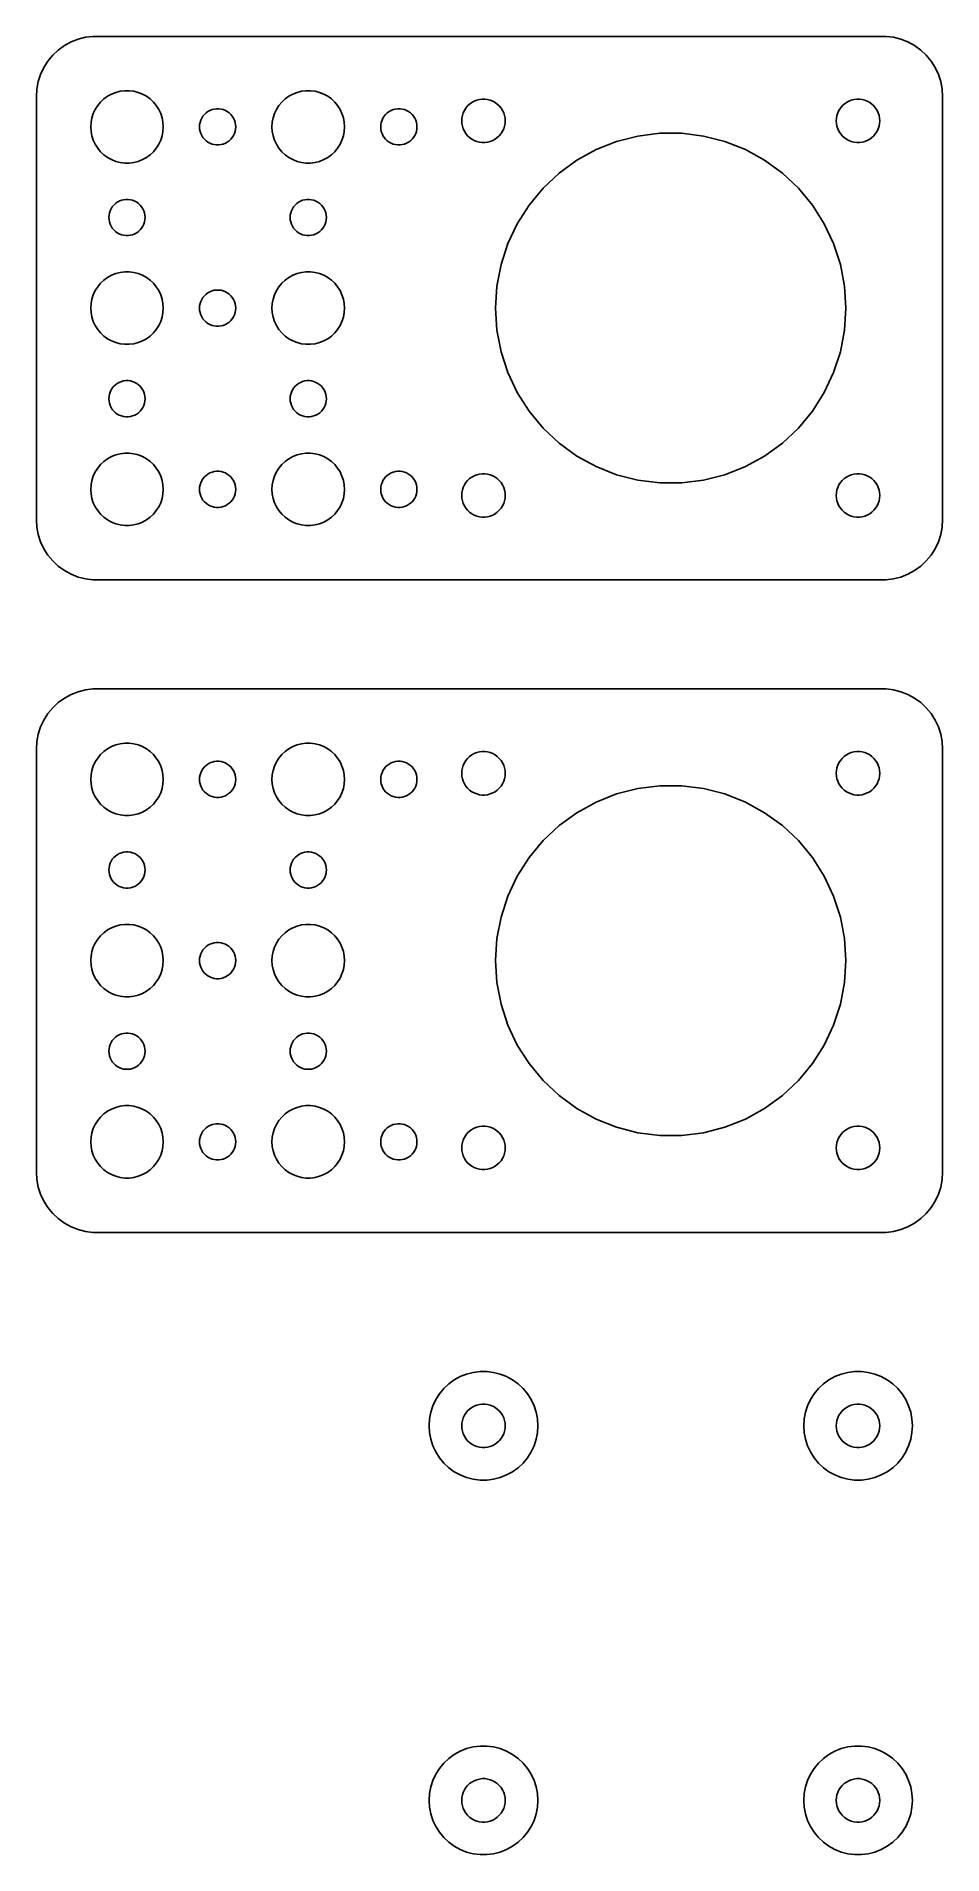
# Model space of a CAD drawing. Header units: metres. Extents: x -52 to 22, y -20 to 130.
import ezdxf

# ---------------------------------------------------------------- set-up
doc = ezdxf.new("R2010")
doc.units = ezdxf.units.M

msp = doc.modelspace()

# ---------------------------------------------------------------- linework, layer by layer
for p, q in [((-50.1791, 129.722), (-50.6871, 129.353)), ((-49.6289, 130.024), (-50.1791, 129.722)), ((-49.0451, 130.255), (-49.6289, 130.024)), ((-48.4369, 130.411), (-49.0451, 130.255)), ((-47.8139, 130.49), (-48.4369, 130.411)), ((17.8139, 130.49), (-47.8139, 130.49)), ((18.4369, 130.411), (17.8139, 130.49)), ((19.0451, 130.255), (18.4369, 130.411)), ((19.6289, 130.024), (19.0451, 130.255)), ((20.1791, 129.722), (19.6289, 130.024)), ((20.6871, 129.353), (20.1791, 129.722)), ((-51.8815, 127.909), (-52.1489, 127.341)), ((-51.5451, 128.439), (-51.8815, 127.909)), ((-51.1448, 128.923), (-51.5451, 128.439)), ((-50.6871, 129.353), (-51.1448, 128.923)), ((21.1448, 128.923), (20.6871, 129.353)), ((21.5451, 128.439), (21.1448, 128.923)), ((21.8815, 127.909), (21.5451, 128.439)), ((22.1489, 127.341), (21.8815, 127.909)), ((-52.3429, 126.743), (-52.4606, 126.127)), ((-52.1489, 127.341), (-52.3429, 126.743)), ((22.3429, 126.743), (22.1489, 127.341)), ((22.4606, 126.127), (22.3429, 126.743)), ((-52.4606, 126.127), (-52.5, 125.5)), ((-52.5, 125.5), (-52.5, 90.5)), ((-47.427, 124.763), (-47.1869, 125.054)), ((-47.1869, 125.054), (-46.9123, 125.312)), ((-46.9123, 125.312), (-46.6075, 125.533)), ((-46.6075, 125.533), (-46.2773, 125.714)), ((-46.2773, 125.714), (-45.927, 125.853)), ((-45.927, 125.853), (-45.5621, 125.947)), ((-45.5621, 125.947), (-45.1884, 125.994)), ((-45.1884, 125.994), (-44.8116, 125.994)), ((-44.8116, 125.994), (-44.4379, 125.947)), ((-44.4379, 125.947), (-44.0729, 125.853)), ((-44.0729, 125.853), (-43.7227, 125.714)), ((-43.7227, 125.714), (-43.3925, 125.533)), ((-43.3925, 125.533), (-43.0877, 125.312)), ((-43.0877, 125.312), (-42.8131, 125.054)), ((-42.8131, 125.054), (-42.5729, 124.763)), ((-32.427, 124.763), (-32.1869, 125.054)), ((-32.1869, 125.054), (-31.9123, 125.312)), ((-31.9123, 125.312), (-31.6075, 125.533)), ((-31.6075, 125.533), (-31.2773, 125.714)), ((-31.2773, 125.714), (-30.927, 125.853)), ((-30.927, 125.853), (-30.5621, 125.947)), ((-30.5621, 125.947), (-30.1884, 125.994)), ((-30.1884, 125.994), (-29.8116, 125.994)), ((-29.8116, 125.994), (-29.4379, 125.947)), ((-29.4379, 125.947), (-29.0729, 125.853)), ((-29.0729, 125.853), (-28.7227, 125.714)), ((-28.7227, 125.714), (-28.3925, 125.533)), ((-28.3925, 125.533), (-28.0877, 125.312)), ((-28.0877, 125.312), (-27.8131, 125.054)), ((-27.8131, 125.054), (-27.5729, 124.763)), ((-16.6474, 124.887), (-16.4645, 125.02)), ((-16.4645, 125.02), (-16.2664, 125.129)), ((-16.2664, 125.129), (-16.0562, 125.212)), ((-16.0562, 125.212), (-15.8373, 125.268)), ((-15.8373, 125.268), (-15.613, 125.296)), ((-15.613, 125.296), (-15.387, 125.296)), ((-15.387, 125.296), (-15.1627, 125.268)), ((-15.1627, 125.268), (-14.9438, 125.212)), ((-14.9438, 125.212), (-14.7336, 125.129)), ((-14.7336, 125.129), (-14.5355, 125.02)), ((-14.5355, 125.02), (-14.3526, 124.887)), ((14.3526, 124.887), (14.5355, 125.02)), ((14.5355, 125.02), (14.7336, 125.129)), ((14.7336, 125.129), (14.9438, 125.212)), ((14.9438, 125.212), (15.1627, 125.268)), ((15.1627, 125.268), (15.387, 125.296)), ((15.387, 125.296), (15.613, 125.296)), ((15.613, 125.296), (15.8373, 125.268)), ((15.8373, 125.268), (16.0562, 125.212)), ((16.0562, 125.212), (16.2664, 125.129)), ((16.2664, 125.129), (16.4645, 125.02)), ((16.4645, 125.02), (16.6474, 124.887)), ((22.5, 125.5), (22.4606, 126.127)), ((22.5, 90.5), (22.5, 125.5)), ((-47.9763, 123.376), (-47.9057, 123.746)), ((-47.9057, 123.746), (-47.7893, 124.104)), ((-47.7893, 124.104), (-47.6289, 124.445)), ((-47.6289, 124.445), (-47.427, 124.763)), ((-42.5729, 124.763), (-42.3711, 124.445)), ((-42.3711, 124.445), (-42.2107, 124.104)), ((-42.2107, 124.104), (-42.0942, 123.746)), ((-42.0942, 123.746), (-42.0237, 123.376)), ((-38.9529, 123.373), (-38.8947, 123.552)), ((-38.8947, 123.552), (-38.8145, 123.723)), ((-38.8145, 123.723), (-38.7135, 123.882)), ((-38.7135, 123.882), (-38.5934, 124.027)), ((-38.5934, 124.027), (-38.4561, 124.156)), ((-38.4561, 124.156), (-38.3037, 124.266)), ((-38.3037, 124.266), (-38.1387, 124.357)), ((-38.1387, 124.357), (-37.9635, 124.427)), ((-37.9635, 124.427), (-37.7811, 124.473)), ((-37.7811, 124.473), (-37.5942, 124.497)), ((-37.5942, 124.497), (-37.4058, 124.497)), ((-37.4058, 124.497), (-37.2189, 124.473)), ((-37.2189, 124.473), (-37.0365, 124.427)), ((-37.0365, 124.427), (-36.8613, 124.357)), ((-36.8613, 124.357), (-36.6963, 124.266)), ((-36.6963, 124.266), (-36.5439, 124.156)), ((-36.5439, 124.156), (-36.4065, 124.027)), ((-36.4065, 124.027), (-36.2865, 123.882)), ((-36.2865, 123.882), (-36.1855, 123.723)), ((-36.1855, 123.723), (-36.1053, 123.552)), ((-36.1053, 123.552), (-36.0471, 123.373)), ((-32.9763, 123.376), (-32.9057, 123.746)), ((-32.9057, 123.746), (-32.7893, 124.104)), ((-32.7893, 124.104), (-32.6289, 124.445)), ((-32.6289, 124.445), (-32.427, 124.763)), ((-27.5729, 124.763), (-27.3711, 124.445)), ((-27.3711, 124.445), (-27.2107, 124.104)), ((-27.2107, 124.104), (-27.0942, 123.746)), ((-27.0942, 123.746), (-27.0237, 123.376)), ((-23.9529, 123.373), (-23.8947, 123.552)), ((-23.8947, 123.552), (-23.8145, 123.723)), ((-23.8145, 123.723), (-23.7135, 123.882)), ((-23.7135, 123.882), (-23.5934, 124.027)), ((-23.5934, 124.027), (-23.4561, 124.156)), ((-23.4561, 124.156), (-23.3037, 124.266)), ((-23.3037, 124.266), (-23.1387, 124.357)), ((-23.1387, 124.357), (-22.9635, 124.427)), ((-22.9635, 124.427), (-22.7811, 124.473)), ((-22.7811, 124.473), (-22.5942, 124.497)), ((-22.5942, 124.497), (-22.4058, 124.497)), ((-22.4058, 124.497), (-22.2189, 124.473)), ((-22.2189, 124.473), (-22.0365, 124.427)), ((-22.0365, 124.427), (-21.8613, 124.357)), ((-21.8613, 124.357), (-21.6963, 124.266)), ((-21.6963, 124.266), (-21.5439, 124.156)), ((-21.5439, 124.156), (-21.4065, 124.027)), ((-21.4065, 124.027), (-21.2865, 123.882)), ((-21.2865, 123.882), (-21.1855, 123.723)), ((-21.1855, 123.723), (-21.1053, 123.552)), ((-21.1053, 123.552), (-21.0471, 123.373)), ((-17.3, 123.5), (-17.2858, 123.726)), ((-17.2858, 123.274), (-17.3, 123.5)), ((-17.2858, 123.726), (-17.2434, 123.948)), ((-17.2434, 123.948), (-17.1736, 124.163)), ((-17.1736, 124.163), (-17.0773, 124.367)), ((-17.0773, 124.367), (-16.9562, 124.558)), ((-16.9562, 124.558), (-16.8121, 124.732)), ((-16.8121, 124.732), (-16.6474, 124.887)), ((-14.3526, 124.887), (-14.1879, 124.732)), ((-14.1879, 124.732), (-14.0438, 124.558)), ((-14.0438, 124.558), (-13.9226, 124.367)), ((-13.9226, 124.367), (-13.8264, 124.163)), ((-13.8264, 124.163), (-13.7565, 123.948)), ((-13.7565, 123.948), (-13.7142, 123.726)), ((-13.7142, 123.726), (-13.7, 123.5)), ((-13.7, 123.5), (-13.7142, 123.274)), ((13.7, 123.5), (13.7142, 123.726)), ((13.7142, 123.274), (13.7, 123.5)), ((13.7142, 123.726), (13.7565, 123.948)), ((13.7565, 123.948), (13.8264, 124.163)), ((13.8264, 124.163), (13.9226, 124.367)), ((13.9226, 124.367), (14.0438, 124.558)), ((14.0438, 124.558), (14.1879, 124.732)), ((14.1879, 124.732), (14.3526, 124.887)), ((16.6474, 124.887), (16.8121, 124.732)), ((16.8121, 124.732), (16.9562, 124.558)), ((16.9562, 124.558), (17.0773, 124.367)), ((17.0773, 124.367), (17.1736, 124.163)), ((17.1736, 124.163), (17.2434, 123.948)), ((17.2434, 123.948), (17.2858, 123.726)), ((17.2858, 123.726), (17.3, 123.5)), ((17.3, 123.5), (17.2858, 123.274)), ((-48, 123), (-47.9763, 123.376)), ((-47.9763, 122.624), (-48, 123)), ((-47.9057, 122.254), (-47.9763, 122.624)), ((-47.7893, 121.896), (-47.9057, 122.254)), ((-47.6289, 121.555), (-47.7893, 121.896)), ((-42.2107, 121.896), (-42.3711, 121.555)), ((-42.0942, 122.254), (-42.2107, 121.896)), ((-42.0237, 122.624), (-42.0942, 122.254)), ((-42.0237, 123.376), (-42, 123)), ((-42, 123), (-42.0237, 122.624)), ((-39, 123), (-38.9882, 123.188)), ((-38.9882, 122.812), (-39, 123)), ((-38.9882, 123.188), (-38.9529, 123.373)), ((-38.9529, 122.627), (-38.9882, 122.812)), ((-38.8947, 122.448), (-38.9529, 122.627)), ((-38.8145, 122.277), (-38.8947, 122.448)), ((-38.7135, 122.118), (-38.8145, 122.277)), ((-38.5934, 121.973), (-38.7135, 122.118)), ((-38.4561, 121.844), (-38.5934, 121.973)), ((-36.4065, 121.973), (-36.5439, 121.844)), ((-36.2865, 122.118), (-36.4065, 121.973)), ((-36.1855, 122.277), (-36.2865, 122.118)), ((-36.1053, 122.448), (-36.1855, 122.277)), ((-36.0471, 122.627), (-36.1053, 122.448)), ((-36.0471, 123.373), (-36.0118, 123.188)), ((-36.0118, 122.812), (-36.0471, 122.627)), ((-36.0118, 123.188), (-36, 123)), ((-36, 123), (-36.0118, 122.812)), ((-33, 123), (-32.9763, 123.376)), ((-32.9763, 122.624), (-33, 123)), ((-32.9057, 122.254), (-32.9763, 122.624)), ((-32.7893, 121.896), (-32.9057, 122.254)), ((-32.6289, 121.555), (-32.7893, 121.896)), ((-27.2107, 121.896), (-27.3711, 121.555)), ((-27.0942, 122.254), (-27.2107, 121.896)), ((-27.0237, 122.624), (-27.0942, 122.254)), ((-27.0237, 123.376), (-27, 123)), ((-27, 123), (-27.0237, 122.624)), ((-24, 123), (-23.9882, 123.188)), ((-23.9882, 122.812), (-24, 123)), ((-23.9882, 123.188), (-23.9529, 123.373)), ((-23.9529, 122.627), (-23.9882, 122.812)), ((-23.8947, 122.448), (-23.9529, 122.627)), ((-23.8145, 122.277), (-23.8947, 122.448)), ((-23.7135, 122.118), (-23.8145, 122.277)), ((-23.5934, 121.973), (-23.7135, 122.118)), ((-23.4561, 121.844), (-23.5934, 121.973)), ((-21.4065, 121.973), (-21.5439, 121.844)), ((-21.2865, 122.118), (-21.4065, 121.973)), ((-21.1855, 122.277), (-21.2865, 122.118)), ((-21.1053, 122.448), (-21.1855, 122.277)), ((-21.0471, 122.627), (-21.1053, 122.448)), ((-21.0471, 123.373), (-21.0118, 123.188)), ((-21.0118, 122.812), (-21.0471, 122.627)), ((-21.0118, 123.188), (-21, 123)), ((-21, 123), (-21.0118, 122.812)), ((-17.2434, 123.052), (-17.2858, 123.274)), ((-17.1736, 122.837), (-17.2434, 123.052)), ((-17.0773, 122.633), (-17.1736, 122.837)), ((-16.9562, 122.442), (-17.0773, 122.633)), ((-16.8121, 122.268), (-16.9562, 122.442)), ((-16.6474, 122.113), (-16.8121, 122.268)), ((-16.4645, 121.98), (-16.6474, 122.113)), ((-16.2664, 121.871), (-16.4645, 121.98)), ((-14.5355, 121.98), (-14.7336, 121.871)), ((-14.3526, 122.113), (-14.5355, 121.98)), ((-14.1879, 122.268), (-14.3526, 122.113)), ((-14.0438, 122.442), (-14.1879, 122.268)), ((-13.9226, 122.633), (-14.0438, 122.442)), ((-13.8264, 122.837), (-13.9226, 122.633)), ((-13.7565, 123.052), (-13.8264, 122.837)), ((-13.7142, 123.274), (-13.7565, 123.052)), ((-4.4807, 121.79), (-2.717, 122.243)), ((-2.717, 122.243), (-0.9105, 122.471)), ((-0.9105, 122.471), (0.9105, 122.471)), ((0.9105, 122.471), (2.717, 122.243)), ((2.717, 122.243), (4.4807, 121.79)), ((13.7565, 123.052), (13.7142, 123.274)), ((13.8264, 122.837), (13.7565, 123.052)), ((13.9226, 122.633), (13.8264, 122.837)), ((14.0438, 122.442), (13.9226, 122.633)), ((14.1879, 122.268), (14.0438, 122.442)), ((14.3526, 122.113), (14.1879, 122.268)), ((14.5355, 121.98), (14.3526, 122.113)), ((14.7336, 121.871), (14.5355, 121.98)), ((16.4645, 121.98), (16.2664, 121.871)), ((16.6474, 122.113), (16.4645, 121.98)), ((16.8121, 122.268), (16.6474, 122.113)), ((16.9562, 122.442), (16.8121, 122.268)), ((17.0773, 122.633), (16.9562, 122.442)), ((17.1736, 122.837), (17.0773, 122.633)), ((17.2434, 123.052), (17.1736, 122.837)), ((17.2858, 123.274), (17.2434, 123.052)), ((-47.427, 121.237), (-47.6289, 121.555)), ((-47.1869, 120.946), (-47.427, 121.237)), ((-46.9123, 120.688), (-47.1869, 120.946)), ((-46.6075, 120.467), (-46.9123, 120.688)), ((-46.2773, 120.286), (-46.6075, 120.467)), ((-43.3925, 120.467), (-43.7227, 120.286)), ((-43.0877, 120.688), (-43.3925, 120.467)), ((-42.8131, 120.946), (-43.0877, 120.688)), ((-42.5729, 121.237), (-42.8131, 120.946)), ((-42.3711, 121.555), (-42.5729, 121.237)), ((-38.3037, 121.734), (-38.4561, 121.844)), ((-38.1387, 121.643), (-38.3037, 121.734)), ((-37.9635, 121.573), (-38.1387, 121.643)), ((-37.7811, 121.527), (-37.9635, 121.573)), ((-37.5942, 121.503), (-37.7811, 121.527)), ((-37.4058, 121.503), (-37.5942, 121.503)), ((-37.2189, 121.527), (-37.4058, 121.503)), ((-37.0365, 121.573), (-37.2189, 121.527)), ((-36.8613, 121.643), (-37.0365, 121.573)), ((-36.6963, 121.734), (-36.8613, 121.643)), ((-36.5439, 121.844), (-36.6963, 121.734)), ((-32.427, 121.237), (-32.6289, 121.555)), ((-32.1869, 120.946), (-32.427, 121.237)), ((-31.9123, 120.688), (-32.1869, 120.946)), ((-31.6075, 120.467), (-31.9123, 120.688)), ((-31.2773, 120.286), (-31.6075, 120.467)), ((-28.3925, 120.467), (-28.7227, 120.286)), ((-28.0877, 120.688), (-28.3925, 120.467)), ((-27.8131, 120.946), (-28.0877, 120.688)), ((-27.5729, 121.237), (-27.8131, 120.946)), ((-27.3711, 121.555), (-27.5729, 121.237)), ((-23.3037, 121.734), (-23.4561, 121.844)), ((-23.1387, 121.643), (-23.3037, 121.734)), ((-22.9635, 121.573), (-23.1387, 121.643)), ((-22.7811, 121.527), (-22.9635, 121.573)), ((-22.5942, 121.503), (-22.7811, 121.527)), ((-22.4058, 121.503), (-22.5942, 121.503)), ((-22.2189, 121.527), (-22.4058, 121.503)), ((-22.0365, 121.573), (-22.2189, 121.527)), ((-21.8613, 121.643), (-22.0365, 121.573)), ((-21.6963, 121.734), (-21.8613, 121.643)), ((-21.5439, 121.844), (-21.6963, 121.734)), ((-16.0562, 121.788), (-16.2664, 121.871)), ((-15.8373, 121.732), (-16.0562, 121.788)), ((-15.613, 121.704), (-15.8373, 121.732)), ((-15.387, 121.704), (-15.613, 121.704)), ((-15.1627, 121.732), (-15.387, 121.704)), ((-14.9438, 121.788), (-15.1627, 121.732)), ((-14.7336, 121.871), (-14.9438, 121.788)), ((-7.7695, 120.243), (-6.1738, 121.12)), ((-6.1738, 121.12), (-4.4807, 121.79)), ((4.4807, 121.79), (6.1738, 121.12)), ((6.1738, 121.12), (7.7695, 120.243)), ((14.9438, 121.788), (14.7336, 121.871)), ((15.1627, 121.732), (14.9438, 121.788)), ((15.387, 121.704), (15.1627, 121.732)), ((15.613, 121.704), (15.387, 121.704)), ((15.8373, 121.732), (15.613, 121.704)), ((16.0562, 121.788), (15.8373, 121.732)), ((16.2664, 121.871), (16.0562, 121.788)), ((-45.927, 120.147), (-46.2773, 120.286)), ((-45.5621, 120.053), (-45.927, 120.147)), ((-45.1884, 120.006), (-45.5621, 120.053)), ((-44.8116, 120.006), (-45.1884, 120.006)), ((-44.4379, 120.053), (-44.8116, 120.006)), ((-44.0729, 120.147), (-44.4379, 120.053)), ((-43.7227, 120.286), (-44.0729, 120.147)), ((-30.927, 120.147), (-31.2773, 120.286)), ((-30.5621, 120.053), (-30.927, 120.147)), ((-30.1884, 120.006), (-30.5621, 120.053)), ((-29.8116, 120.006), (-30.1884, 120.006)), ((-29.4379, 120.053), (-29.8116, 120.006)), ((-29.0729, 120.147), (-29.4379, 120.053)), ((-28.7227, 120.286), (-29.0729, 120.147)), ((-10.57, 117.926), (-9.2426, 119.172)), ((-9.2426, 119.172), (-7.7695, 120.243)), ((7.7695, 120.243), (9.2426, 119.172)), ((9.2426, 119.172), (10.57, 117.926)), ((-11.7307, 116.523), (-10.57, 117.926)), ((10.57, 117.926), (11.7307, 116.523)), ((-46.4882, 115.688), (-46.4529, 115.873)), ((-46.4529, 115.873), (-46.3947, 116.052)), ((-46.3947, 116.052), (-46.3145, 116.223)), ((-46.3145, 116.223), (-46.2135, 116.382)), ((-46.2135, 116.382), (-46.0934, 116.527)), ((-46.0934, 116.527), (-45.9561, 116.656)), ((-45.9561, 116.656), (-45.8037, 116.766)), ((-45.8037, 116.766), (-45.6387, 116.857)), ((-45.6387, 116.857), (-45.4635, 116.927)), ((-45.4635, 116.927), (-45.2811, 116.973)), ((-45.2811, 116.973), (-45.0942, 116.997)), ((-45.0942, 116.997), (-44.9058, 116.997)), ((-44.9058, 116.997), (-44.7189, 116.973)), ((-44.7189, 116.973), (-44.5365, 116.927)), ((-44.5365, 116.927), (-44.3613, 116.857)), ((-44.3613, 116.857), (-44.1963, 116.766)), ((-44.1963, 116.766), (-44.0439, 116.656)), ((-44.0439, 116.656), (-43.9065, 116.527)), ((-43.9065, 116.527), (-43.7865, 116.382)), ((-43.7865, 116.382), (-43.6855, 116.223)), ((-43.6855, 116.223), (-43.6053, 116.052)), ((-43.6053, 116.052), (-43.5471, 115.873)), ((-43.5471, 115.873), (-43.5118, 115.688)), ((-31.4882, 115.688), (-31.4529, 115.873)), ((-31.4529, 115.873), (-31.3947, 116.052)), ((-31.3947, 116.052), (-31.3145, 116.223)), ((-31.3145, 116.223), (-31.2135, 116.382)), ((-31.2135, 116.382), (-31.0934, 116.527)), ((-31.0934, 116.527), (-30.9561, 116.656)), ((-30.9561, 116.656), (-30.8037, 116.766)), ((-30.8037, 116.766), (-30.6387, 116.857)), ((-30.6387, 116.857), (-30.4635, 116.927)), ((-30.4635, 116.927), (-30.2811, 116.973)), ((-30.2811, 116.973), (-30.0942, 116.997)), ((-30.0942, 116.997), (-29.9058, 116.997)), ((-29.9058, 116.997), (-29.7189, 116.973)), ((-29.7189, 116.973), (-29.5365, 116.927)), ((-29.5365, 116.927), (-29.3613, 116.857)), ((-29.3613, 116.857), (-29.1963, 116.766)), ((-29.1963, 116.766), (-29.0439, 116.656)), ((-29.0439, 116.656), (-28.9065, 116.527)), ((-28.9065, 116.527), (-28.7865, 116.382)), ((-28.7865, 116.382), (-28.6855, 116.223)), ((-28.6855, 116.223), (-28.6053, 116.052)), ((-28.6053, 116.052), (-28.5471, 115.873)), ((-28.5471, 115.873), (-28.5118, 115.688)), ((-12.7064, 114.985), (-11.7307, 116.523)), ((11.7307, 116.523), (12.7064, 114.985)), ((-46.5, 115.5), (-46.4882, 115.688)), ((-46.4882, 115.312), (-46.5, 115.5)), ((-46.4529, 115.127), (-46.4882, 115.312)), ((-46.3947, 114.948), (-46.4529, 115.127)), ((-46.3145, 114.777), (-46.3947, 114.948)), ((-46.2135, 114.618), (-46.3145, 114.777)), ((-46.0934, 114.473), (-46.2135, 114.618)), ((-45.9561, 114.344), (-46.0934, 114.473)), ((-43.9065, 114.473), (-44.0439, 114.344)), ((-43.7865, 114.618), (-43.9065, 114.473)), ((-43.6855, 114.777), (-43.7865, 114.618)), ((-43.6053, 114.948), (-43.6855, 114.777)), ((-43.5471, 115.127), (-43.6053, 114.948)), ((-43.5118, 115.312), (-43.5471, 115.127)), ((-43.5118, 115.688), (-43.5, 115.5)), ((-43.5, 115.5), (-43.5118, 115.312)), ((-31.5, 115.5), (-31.4882, 115.688)), ((-31.4882, 115.312), (-31.5, 115.5)), ((-31.4529, 115.127), (-31.4882, 115.312)), ((-31.3947, 114.948), (-31.4529, 115.127)), ((-31.3145, 114.777), (-31.3947, 114.948)), ((-31.2135, 114.618), (-31.3145, 114.777)), ((-31.0934, 114.473), (-31.2135, 114.618)), ((-30.9561, 114.344), (-31.0934, 114.473)), ((-28.9065, 114.473), (-29.0439, 114.344)), ((-28.7865, 114.618), (-28.9065, 114.473)), ((-28.6855, 114.777), (-28.7865, 114.618)), ((-28.6053, 114.948), (-28.6855, 114.777)), ((-28.5471, 115.127), (-28.6053, 114.948)), ((-28.5118, 115.312), (-28.5471, 115.127)), ((-28.5118, 115.688), (-28.5, 115.5)), ((-28.5, 115.5), (-28.5118, 115.312)), ((-13.4818, 113.338), (-12.7064, 114.985)), ((12.7064, 114.985), (13.4818, 113.338)), ((-45.8037, 114.234), (-45.9561, 114.344)), ((-45.6387, 114.143), (-45.8037, 114.234)), ((-45.4635, 114.073), (-45.6387, 114.143)), ((-45.2811, 114.027), (-45.4635, 114.073)), ((-45.0942, 114.003), (-45.2811, 114.027)), ((-44.9058, 114.003), (-45.0942, 114.003)), ((-44.7189, 114.027), (-44.9058, 114.003)), ((-44.5365, 114.073), (-44.7189, 114.027)), ((-44.3613, 114.143), (-44.5365, 114.073)), ((-44.1963, 114.234), (-44.3613, 114.143)), ((-44.0439, 114.344), (-44.1963, 114.234)), ((-30.8037, 114.234), (-30.9561, 114.344)), ((-30.6387, 114.143), (-30.8037, 114.234)), ((-30.4635, 114.073), (-30.6387, 114.143)), ((-30.2811, 114.027), (-30.4635, 114.073)), ((-30.0942, 114.003), (-30.2811, 114.027)), ((-29.9058, 114.003), (-30.0942, 114.003)), ((-29.7189, 114.027), (-29.9058, 114.003)), ((-29.5365, 114.073), (-29.7189, 114.027)), ((-29.3613, 114.143), (-29.5365, 114.073)), ((-29.1963, 114.234), (-29.3613, 114.143)), ((-29.0439, 114.344), (-29.1963, 114.234)), ((-14.0444, 111.606), (-13.4818, 113.338)), ((13.4818, 113.338), (14.0444, 111.606)), ((-14.3857, 109.817), (-14.0444, 111.606)), ((14.0444, 111.606), (14.3857, 109.817)), ((-47.427, 109.763), (-47.1869, 110.054)), ((-47.1869, 110.054), (-46.9123, 110.312)), ((-46.9123, 110.312), (-46.6075, 110.533)), ((-46.6075, 110.533), (-46.2773, 110.714)), ((-46.2773, 110.714), (-45.927, 110.853)), ((-45.927, 110.853), (-45.5621, 110.947)), ((-45.5621, 110.947), (-45.1884, 110.994)), ((-45.1884, 110.994), (-44.8116, 110.994)), ((-44.8116, 110.994), (-44.4379, 110.947)), ((-44.4379, 110.947), (-44.0729, 110.853)), ((-44.0729, 110.853), (-43.7227, 110.714)), ((-43.7227, 110.714), (-43.3925, 110.533)), ((-43.3925, 110.533), (-43.0877, 110.312)), ((-43.0877, 110.312), (-42.8131, 110.054)), ((-42.8131, 110.054), (-42.5729, 109.763)), ((-32.427, 109.763), (-32.1869, 110.054)), ((-32.1869, 110.054), (-31.9123, 110.312)), ((-31.9123, 110.312), (-31.6075, 110.533)), ((-31.6075, 110.533), (-31.2773, 110.714)), ((-31.2773, 110.714), (-30.927, 110.853)), ((-30.927, 110.853), (-30.5621, 110.947)), ((-30.5621, 110.947), (-30.1884, 110.994)), ((-30.1884, 110.994), (-29.8116, 110.994)), ((-29.8116, 110.994), (-29.4379, 110.947)), ((-29.4379, 110.947), (-29.0729, 110.853)), ((-29.0729, 110.853), (-28.7227, 110.714)), ((-28.7227, 110.714), (-28.3925, 110.533)), ((-28.3925, 110.533), (-28.0877, 110.312)), ((-28.0877, 110.312), (-27.8131, 110.054)), ((-27.8131, 110.054), (-27.5729, 109.763)), ((-48, 108), (-47.9763, 108.376)), ((-47.9763, 108.376), (-47.9057, 108.746)), ((-47.9057, 108.746), (-47.7893, 109.104)), ((-47.7893, 109.104), (-47.6289, 109.445)), ((-47.6289, 109.445), (-47.427, 109.763)), ((-42.5729, 109.763), (-42.3711, 109.445)), ((-42.3711, 109.445), (-42.2107, 109.104)), ((-42.2107, 109.104), (-42.0942, 108.746)), ((-42.0942, 108.746), (-42.0237, 108.376)), ((-42.0237, 108.376), (-42, 108)), ((-38.9882, 108.188), (-38.9529, 108.373)), ((-38.9529, 108.373), (-38.8947, 108.552)), ((-38.8947, 108.552), (-38.8145, 108.723)), ((-38.8145, 108.723), (-38.7135, 108.882)), ((-38.7135, 108.882), (-38.5934, 109.027)), ((-38.5934, 109.027), (-38.4561, 109.156)), ((-38.4561, 109.156), (-38.3037, 109.266)), ((-38.3037, 109.266), (-38.1387, 109.357)), ((-38.1387, 109.357), (-37.9635, 109.427)), ((-37.9635, 109.427), (-37.7811, 109.473)), ((-37.7811, 109.473), (-37.5942, 109.497)), ((-37.5942, 109.497), (-37.4058, 109.497)), ((-37.4058, 109.497), (-37.2189, 109.473)), ((-37.2189, 109.473), (-37.0365, 109.427)), ((-37.0365, 109.427), (-36.8613, 109.357)), ((-36.8613, 109.357), (-36.6963, 109.266)), ((-36.6963, 109.266), (-36.5439, 109.156)), ((-36.5439, 109.156), (-36.4065, 109.027)), ((-36.4065, 109.027), (-36.2865, 108.882)), ((-36.2865, 108.882), (-36.1855, 108.723)), ((-36.1855, 108.723), (-36.1053, 108.552)), ((-36.1053, 108.552), (-36.0471, 108.373)), ((-36.0471, 108.373), (-36.0118, 108.188)), ((-33, 108), (-32.9763, 108.376)), ((-32.9763, 108.376), (-32.9057, 108.746)), ((-32.9057, 108.746), (-32.7893, 109.104)), ((-32.7893, 109.104), (-32.6289, 109.445)), ((-32.6289, 109.445), (-32.427, 109.763)), ((-27.5729, 109.763), (-27.3711, 109.445)), ((-27.3711, 109.445), (-27.2107, 109.104)), ((-27.2107, 109.104), (-27.0942, 108.746)), ((-27.0942, 108.746), (-27.0237, 108.376)), ((-27.0237, 108.376), (-27, 108)), ((-14.5, 108), (-14.3857, 109.817)), ((14.3857, 109.817), (14.5, 108)), ((-47.9763, 107.624), (-48, 108)), ((-47.9057, 107.254), (-47.9763, 107.624)), ((-47.7893, 106.896), (-47.9057, 107.254)), ((-47.6289, 106.555), (-47.7893, 106.896)), ((-42.2107, 106.896), (-42.3711, 106.555)), ((-42.0942, 107.254), (-42.2107, 106.896)), ((-42.0237, 107.624), (-42.0942, 107.254)), ((-42, 108), (-42.0237, 107.624)), ((-39, 108), (-38.9882, 108.188)), ((-38.9882, 107.812), (-39, 108)), ((-38.9529, 107.627), (-38.9882, 107.812)), ((-38.8947, 107.448), (-38.9529, 107.627)), ((-38.8145, 107.277), (-38.8947, 107.448)), ((-38.7135, 107.118), (-38.8145, 107.277)), ((-38.5934, 106.973), (-38.7135, 107.118)), ((-38.4561, 106.844), (-38.5934, 106.973)), ((-38.3037, 106.734), (-38.4561, 106.844)), ((-36.5439, 106.844), (-36.6963, 106.734)), ((-36.4065, 106.973), (-36.5439, 106.844)), ((-36.2865, 107.118), (-36.4065, 106.973)), ((-36.1855, 107.277), (-36.2865, 107.118)), ((-36.1053, 107.448), (-36.1855, 107.277)), ((-36.0471, 107.627), (-36.1053, 107.448)), ((-36.0118, 107.812), (-36.0471, 107.627)), ((-36.0118, 108.188), (-36, 108)), ((-36, 108), (-36.0118, 107.812)), ((-32.9763, 107.624), (-33, 108)), ((-32.9057, 107.254), (-32.9763, 107.624)), ((-32.7893, 106.896), (-32.9057, 107.254)), ((-32.6289, 106.555), (-32.7893, 106.896)), ((-27.2107, 106.896), (-27.3711, 106.555)), ((-27.0942, 107.254), (-27.2107, 106.896)), ((-27.0237, 107.624), (-27.0942, 107.254)), ((-27, 108), (-27.0237, 107.624)), ((-14.3857, 106.183), (-14.5, 108)), ((14.5, 108), (14.3857, 106.183)), ((-47.427, 106.237), (-47.6289, 106.555)), ((-47.1869, 105.946), (-47.427, 106.237)), ((-46.9123, 105.688), (-47.1869, 105.946)), ((-46.6075, 105.467), (-46.9123, 105.688)), ((-46.2773, 105.286), (-46.6075, 105.467)), ((-43.3925, 105.467), (-43.7227, 105.286)), ((-43.0877, 105.688), (-43.3925, 105.467)), ((-42.8131, 105.946), (-43.0877, 105.688)), ((-42.5729, 106.237), (-42.8131, 105.946)), ((-42.3711, 106.555), (-42.5729, 106.237)), ((-38.1387, 106.643), (-38.3037, 106.734)), ((-37.9635, 106.573), (-38.1387, 106.643)), ((-37.7811, 106.527), (-37.9635, 106.573)), ((-37.5942, 106.503), (-37.7811, 106.527)), ((-37.4058, 106.503), (-37.5942, 106.503)), ((-37.2189, 106.527), (-37.4058, 106.503)), ((-37.0365, 106.573), (-37.2189, 106.527)), ((-36.8613, 106.643), (-37.0365, 106.573)), ((-36.6963, 106.734), (-36.8613, 106.643)), ((-32.427, 106.237), (-32.6289, 106.555)), ((-32.1869, 105.946), (-32.427, 106.237)), ((-31.9123, 105.688), (-32.1869, 105.946)), ((-31.6075, 105.467), (-31.9123, 105.688)), ((-31.2773, 105.286), (-31.6075, 105.467)), ((-28.3925, 105.467), (-28.7227, 105.286)), ((-28.0877, 105.688), (-28.3925, 105.467)), ((-27.8131, 105.946), (-28.0877, 105.688)), ((-27.5729, 106.237), (-27.8131, 105.946)), ((-27.3711, 106.555), (-27.5729, 106.237)), ((-14.0444, 104.394), (-14.3857, 106.183)), ((14.3857, 106.183), (14.0444, 104.394)), ((-45.927, 105.147), (-46.2773, 105.286)), ((-45.5621, 105.053), (-45.927, 105.147)), ((-45.1884, 105.006), (-45.5621, 105.053)), ((-44.8116, 105.006), (-45.1884, 105.006)), ((-44.4379, 105.053), (-44.8116, 105.006)), ((-44.0729, 105.147), (-44.4379, 105.053)), ((-43.7227, 105.286), (-44.0729, 105.147)), ((-30.927, 105.147), (-31.2773, 105.286)), ((-30.5621, 105.053), (-30.927, 105.147)), ((-30.1884, 105.006), (-30.5621, 105.053)), ((-29.8116, 105.006), (-30.1884, 105.006)), ((-29.4379, 105.053), (-29.8116, 105.006)), ((-29.0729, 105.147), (-29.4379, 105.053)), ((-28.7227, 105.286), (-29.0729, 105.147)), ((-13.4818, 102.662), (-14.0444, 104.394)), ((14.0444, 104.394), (13.4818, 102.662)), ((-12.7064, 101.015), (-13.4818, 102.662)), ((13.4818, 102.662), (12.7064, 101.015)), ((-46.4882, 100.688), (-46.4529, 100.873)), ((-46.4529, 100.873), (-46.3947, 101.052)), ((-46.3947, 101.052), (-46.3145, 101.223)), ((-46.3145, 101.223), (-46.2135, 101.382)), ((-46.2135, 101.382), (-46.0934, 101.527)), ((-46.0934, 101.527), (-45.9561, 101.656)), ((-45.9561, 101.656), (-45.8037, 101.766)), ((-45.8037, 101.766), (-45.6387, 101.857)), ((-45.6387, 101.857), (-45.4635, 101.927)), ((-45.4635, 101.927), (-45.2811, 101.973)), ((-45.2811, 101.973), (-45.0942, 101.997)), ((-45.0942, 101.997), (-44.9058, 101.997)), ((-44.9058, 101.997), (-44.7189, 101.973)), ((-44.7189, 101.973), (-44.5365, 101.927)), ((-44.5365, 101.927), (-44.3613, 101.857)), ((-44.3613, 101.857), (-44.1963, 101.766)), ((-44.1963, 101.766), (-44.0439, 101.656)), ((-44.0439, 101.656), (-43.9065, 101.527)), ((-43.9065, 101.527), (-43.7865, 101.382)), ((-43.7865, 101.382), (-43.6855, 101.223)), ((-43.6855, 101.223), (-43.6053, 101.052)), ((-43.6053, 101.052), (-43.5471, 100.873)), ((-43.5471, 100.873), (-43.5118, 100.688)), ((-31.4882, 100.688), (-31.4529, 100.873)), ((-31.4529, 100.873), (-31.3947, 101.052)), ((-31.3947, 101.052), (-31.3145, 101.223)), ((-31.3145, 101.223), (-31.2135, 101.382)), ((-31.2135, 101.382), (-31.0934, 101.527)), ((-31.0934, 101.527), (-30.9561, 101.656)), ((-30.9561, 101.656), (-30.8037, 101.766)), ((-30.8037, 101.766), (-30.6387, 101.857)), ((-30.6387, 101.857), (-30.4635, 101.927)), ((-30.4635, 101.927), (-30.2811, 101.973)), ((-30.2811, 101.973), (-30.0942, 101.997)), ((-30.0942, 101.997), (-29.9058, 101.997)), ((-29.9058, 101.997), (-29.7189, 101.973)), ((-29.7189, 101.973), (-29.5365, 101.927)), ((-29.5365, 101.927), (-29.3613, 101.857)), ((-29.3613, 101.857), (-29.1963, 101.766)), ((-29.1963, 101.766), (-29.0439, 101.656)), ((-29.0439, 101.656), (-28.9065, 101.527)), ((-28.9065, 101.527), (-28.7865, 101.382)), ((-28.7865, 101.382), (-28.6855, 101.223)), ((-28.6855, 101.223), (-28.6053, 101.052)), ((-28.6053, 101.052), (-28.5471, 100.873)), ((-28.5471, 100.873), (-28.5118, 100.688)), ((-11.7307, 99.4771), (-12.7064, 101.015)), ((12.7064, 101.015), (11.7307, 99.4771)), ((-46.5, 100.5), (-46.4882, 100.688)), ((-46.4882, 100.312), (-46.5, 100.5)), ((-46.4529, 100.127), (-46.4882, 100.312)), ((-46.3947, 99.9478), (-46.4529, 100.127)), ((-46.3145, 99.7774), (-46.3947, 99.9478)), ((-46.2135, 99.6183), (-46.3145, 99.7774)), ((-46.0934, 99.4732), (-46.2135, 99.6183)), ((-45.9561, 99.3442), (-46.0934, 99.4732)), ((-45.8037, 99.2335), (-45.9561, 99.3442)), ((-44.0439, 99.3442), (-44.1963, 99.2335)), ((-43.9065, 99.4732), (-44.0439, 99.3442)), ((-43.7865, 99.6183), (-43.9065, 99.4732)), ((-43.6855, 99.7774), (-43.7865, 99.6183)), ((-43.6053, 99.9478), (-43.6855, 99.7774)), ((-43.5471, 100.127), (-43.6053, 99.9478)), ((-43.5118, 100.312), (-43.5471, 100.127)), ((-43.5118, 100.688), (-43.5, 100.5)), ((-43.5, 100.5), (-43.5118, 100.312)), ((-31.5, 100.5), (-31.4882, 100.688)), ((-31.4882, 100.312), (-31.5, 100.5)), ((-31.4529, 100.127), (-31.4882, 100.312)), ((-31.3947, 99.9478), (-31.4529, 100.127)), ((-31.3145, 99.7774), (-31.3947, 99.9478)), ((-31.2135, 99.6183), (-31.3145, 99.7774)), ((-31.0934, 99.4732), (-31.2135, 99.6183)), ((-30.9561, 99.3442), (-31.0934, 99.4732)), ((-30.8037, 99.2335), (-30.9561, 99.3442)), ((-29.0439, 99.3442), (-29.1963, 99.2335)), ((-28.9065, 99.4732), (-29.0439, 99.3442)), ((-28.7865, 99.6183), (-28.9065, 99.4732)), ((-28.6855, 99.7774), (-28.7865, 99.6183)), ((-28.6053, 99.9478), (-28.6855, 99.7774)), ((-28.5471, 100.127), (-28.6053, 99.9478)), ((-28.5118, 100.312), (-28.5471, 100.127)), ((-28.5118, 100.688), (-28.5, 100.5)), ((-28.5, 100.5), (-28.5118, 100.312)), ((-10.57, 98.0741), (-11.7307, 99.4771)), ((11.7307, 99.4771), (10.57, 98.0741)), ((-45.6387, 99.1428), (-45.8037, 99.2335)), ((-45.4635, 99.0734), (-45.6387, 99.1428)), ((-45.2811, 99.0266), (-45.4635, 99.0734)), ((-45.0942, 99.003), (-45.2811, 99.0266)), ((-44.9058, 99.003), (-45.0942, 99.003)), ((-44.7189, 99.0266), (-44.9058, 99.003)), ((-44.5365, 99.0734), (-44.7189, 99.0266)), ((-44.3613, 99.1428), (-44.5365, 99.0734)), ((-44.1963, 99.2335), (-44.3613, 99.1428)), ((-30.6387, 99.1428), (-30.8037, 99.2335)), ((-30.4635, 99.0734), (-30.6387, 99.1428)), ((-30.2811, 99.0266), (-30.4635, 99.0734)), ((-30.0942, 99.003), (-30.2811, 99.0266)), ((-29.9058, 99.003), (-30.0942, 99.003)), ((-29.7189, 99.0266), (-29.9058, 99.003)), ((-29.5365, 99.0734), (-29.7189, 99.0266)), ((-29.3613, 99.1428), (-29.5365, 99.0734)), ((-29.1963, 99.2335), (-29.3613, 99.1428)), ((-9.2426, 96.8276), (-10.57, 98.0741)), ((10.57, 98.0741), (9.2426, 96.8276)), ((-7.7695, 95.7572), (-9.2426, 96.8276)), ((9.2426, 96.8276), (7.7695, 95.7572)), ((-47.427, 94.7634), (-47.1869, 95.0536)), ((-47.1869, 95.0536), (-46.9123, 95.3116)), ((-46.9123, 95.3116), (-46.6075, 95.533)), ((-46.6075, 95.533), (-46.2773, 95.7145)), ((-46.2773, 95.7145), (-45.927, 95.8532)), ((-45.927, 95.8532), (-45.5621, 95.9469)), ((-45.5621, 95.9469), (-45.1884, 95.9941)), ((-45.1884, 95.9941), (-44.8116, 95.9941)), ((-44.8116, 95.9941), (-44.4379, 95.9469)), ((-44.4379, 95.9469), (-44.0729, 95.8532)), ((-44.0729, 95.8532), (-43.7227, 95.7145)), ((-43.7227, 95.7145), (-43.3925, 95.533)), ((-43.3925, 95.533), (-43.0877, 95.3116)), ((-43.0877, 95.3116), (-42.8131, 95.0536)), ((-42.8131, 95.0536), (-42.5729, 94.7634)), ((-32.427, 94.7634), (-32.1869, 95.0536)), ((-32.1869, 95.0536), (-31.9123, 95.3116)), ((-31.9123, 95.3116), (-31.6075, 95.533)), ((-31.6075, 95.533), (-31.2773, 95.7145)), ((-31.2773, 95.7145), (-30.927, 95.8532)), ((-30.927, 95.8532), (-30.5621, 95.9469)), ((-30.5621, 95.9469), (-30.1884, 95.9941)), ((-30.1884, 95.9941), (-29.8116, 95.9941)), ((-29.8116, 95.9941), (-29.4379, 95.9469)), ((-29.4379, 95.9469), (-29.0729, 95.8532)), ((-29.0729, 95.8532), (-28.7227, 95.7145)), ((-28.7227, 95.7145), (-28.3925, 95.533)), ((-28.3925, 95.533), (-28.0877, 95.3116)), ((-28.0877, 95.3116), (-27.8131, 95.0536)), ((-27.8131, 95.0536), (-27.5729, 94.7634)), ((-6.1738, 94.88), (-7.7695, 95.7572)), ((-4.4807, 94.2097), (-6.1738, 94.88)), ((6.1738, 94.88), (4.4807, 94.2097)), ((7.7695, 95.7572), (6.1738, 94.88)), ((-48, 93), (-47.9763, 93.376)), ((-47.9763, 93.376), (-47.9057, 93.7461)), ((-47.9057, 93.7461), (-47.7893, 94.1044)), ((-47.7893, 94.1044), (-47.6289, 94.4453)), ((-47.6289, 94.4453), (-47.427, 94.7634)), ((-42.5729, 94.7634), (-42.3711, 94.4453)), ((-42.3711, 94.4453), (-42.2107, 94.1044)), ((-42.2107, 94.1044), (-42.0942, 93.7461)), ((-42.0942, 93.7461), (-42.0237, 93.376)), ((-42.0237, 93.376), (-42, 93)), ((-38.9882, 93.188), (-38.9529, 93.373)), ((-38.9529, 93.373), (-38.8947, 93.5522)), ((-38.8947, 93.5522), (-38.8145, 93.7226)), ((-38.8145, 93.7226), (-38.7135, 93.8817)), ((-38.7135, 93.8817), (-38.5934, 94.0268)), ((-38.5934, 94.0268), (-38.4561, 94.1558)), ((-38.4561, 94.1558), (-38.3037, 94.2665)), ((-38.3037, 94.2665), (-38.1387, 94.3573)), ((-38.1387, 94.3573), (-37.9635, 94.4266)), ((-37.9635, 94.4266), (-37.7811, 94.4734)), ((-37.7811, 94.4734), (-37.5942, 94.4971)), ((-37.5942, 94.4971), (-37.4058, 94.4971)), ((-37.4058, 94.4971), (-37.2189, 94.4734)), ((-37.2189, 94.4734), (-37.0365, 94.4266)), ((-37.0365, 94.4266), (-36.8613, 94.3573)), ((-36.8613, 94.3573), (-36.6963, 94.2665)), ((-36.6963, 94.2665), (-36.5439, 94.1558)), ((-36.5439, 94.1558), (-36.4065, 94.0268)), ((-36.4065, 94.0268), (-36.2865, 93.8817)), ((-36.2865, 93.8817), (-36.1855, 93.7226)), ((-36.1855, 93.7226), (-36.1053, 93.5522)), ((-36.1053, 93.5522), (-36.0471, 93.373)), ((-36.0471, 93.373), (-36.0118, 93.188)), ((-33, 93), (-32.9763, 93.376)), ((-32.9763, 93.376), (-32.9057, 93.7461)), ((-32.9057, 93.7461), (-32.7893, 94.1044)), ((-32.7893, 94.1044), (-32.6289, 94.4453)), ((-32.6289, 94.4453), (-32.427, 94.7634)), ((-27.5729, 94.7634), (-27.3711, 94.4453)), ((-27.3711, 94.4453), (-27.2107, 94.1044)), ((-27.2107, 94.1044), (-27.0942, 93.7461)), ((-27.0942, 93.7461), (-27.0237, 93.376)), ((-27.0237, 93.376), (-27, 93)), ((-23.9882, 93.188), (-23.9529, 93.373)), ((-23.9529, 93.373), (-23.8947, 93.5522)), ((-23.8947, 93.5522), (-23.8145, 93.7226)), ((-23.8145, 93.7226), (-23.7135, 93.8817)), ((-23.7135, 93.8817), (-23.5934, 94.0268)), ((-23.5934, 94.0268), (-23.4561, 94.1558)), ((-23.4561, 94.1558), (-23.3037, 94.2665)), ((-23.3037, 94.2665), (-23.1387, 94.3573)), ((-23.1387, 94.3573), (-22.9635, 94.4266)), ((-22.9635, 94.4266), (-22.7811, 94.4734)), ((-22.7811, 94.4734), (-22.5942, 94.4971)), ((-22.5942, 94.4971), (-22.4058, 94.4971)), ((-22.4058, 94.4971), (-22.2189, 94.4734)), ((-22.2189, 94.4734), (-22.0365, 94.4266)), ((-22.0365, 94.4266), (-21.8613, 94.3573)), ((-21.8613, 94.3573), (-21.6963, 94.2665)), ((-21.6963, 94.2665), (-21.5439, 94.1558)), ((-21.5439, 94.1558), (-21.4065, 94.0268)), ((-21.4065, 94.0268), (-21.2865, 93.8817)), ((-21.2865, 93.8817), (-21.1855, 93.7226)), ((-21.1855, 93.7226), (-21.1053, 93.5522)), ((-21.1053, 93.5522), (-21.0471, 93.373)), ((-21.0471, 93.373), (-21.0118, 93.188)), ((-17.1736, 93.1626), (-17.0773, 93.3672)), ((-17.0773, 93.3672), (-16.9562, 93.558)), ((-16.9562, 93.558), (-16.8121, 93.7322)), ((-16.8121, 93.7322), (-16.6474, 93.8869)), ((-16.6474, 93.8869), (-16.4645, 94.0198)), ((-16.4645, 94.0198), (-16.2664, 94.1287)), ((-16.2664, 94.1287), (-16.0562, 94.2119)), ((-16.0562, 94.2119), (-15.8373, 94.2681)), ((-15.8373, 94.2681), (-15.613, 94.2964)), ((-15.613, 94.2964), (-15.387, 94.2964)), ((-15.387, 94.2964), (-15.1627, 94.2681)), ((-15.1627, 94.2681), (-14.9438, 94.2119)), ((-14.9438, 94.2119), (-14.7336, 94.1287)), ((-14.7336, 94.1287), (-14.5355, 94.0198)), ((-14.5355, 94.0198), (-14.3526, 93.8869)), ((-14.3526, 93.8869), (-14.1879, 93.7322)), ((-14.1879, 93.7322), (-14.0438, 93.558)), ((-14.0438, 93.558), (-13.9226, 93.3672)), ((-13.9226, 93.3672), (-13.8264, 93.1626)), ((-2.717, 93.7568), (-4.4807, 94.2097)), ((-0.9105, 93.5286), (-2.717, 93.7568)), ((0.9105, 93.5286), (-0.9105, 93.5286)), ((2.717, 93.7568), (0.9105, 93.5286)), ((4.4807, 94.2097), (2.717, 93.7568)), ((13.8264, 93.1626), (13.9226, 93.3672)), ((13.9226, 93.3672), (14.0438, 93.558)), ((14.0438, 93.558), (14.1879, 93.7322)), ((14.1879, 93.7322), (14.3526, 93.8869)), ((14.3526, 93.8869), (14.5355, 94.0198)), ((14.5355, 94.0198), (14.7336, 94.1287)), ((14.7336, 94.1287), (14.9438, 94.2119)), ((14.9438, 94.2119), (15.1627, 94.2681)), ((15.1627, 94.2681), (15.387, 94.2964)), ((15.387, 94.2964), (15.613, 94.2964)), ((15.613, 94.2964), (15.8373, 94.2681)), ((15.8373, 94.2681), (16.0562, 94.2119)), ((16.0562, 94.2119), (16.2664, 94.1287)), ((16.2664, 94.1287), (16.4645, 94.0198)), ((16.4645, 94.0198), (16.6474, 93.8869)), ((16.6474, 93.8869), (16.8121, 93.7322)), ((16.8121, 93.7322), (16.9562, 93.558)), ((16.9562, 93.558), (17.0773, 93.3672)), ((17.0773, 93.3672), (17.1736, 93.1626)), ((-47.9763, 92.624), (-48, 93)), ((-47.9057, 92.2539), (-47.9763, 92.624)), ((-47.7893, 91.8956), (-47.9057, 92.2539)), ((-47.6289, 91.5547), (-47.7893, 91.8956)), ((-42.2107, 91.8956), (-42.3711, 91.5547)), ((-42.0942, 92.2539), (-42.2107, 91.8956)), ((-42.0237, 92.624), (-42.0942, 92.2539)), ((-42, 93), (-42.0237, 92.624)), ((-39, 93), (-38.9882, 93.188)), ((-38.9882, 92.812), (-39, 93)), ((-38.9529, 92.627), (-38.9882, 92.812)), ((-38.8947, 92.4478), (-38.9529, 92.627)), ((-38.8145, 92.2774), (-38.8947, 92.4478)), ((-38.7135, 92.1183), (-38.8145, 92.2774)), ((-38.5934, 91.9732), (-38.7135, 92.1183)), ((-38.4561, 91.8442), (-38.5934, 91.9732)), ((-38.3037, 91.7335), (-38.4561, 91.8442)), ((-36.5439, 91.8442), (-36.6963, 91.7335)), ((-36.4065, 91.9732), (-36.5439, 91.8442)), ((-36.2865, 92.1183), (-36.4065, 91.9732)), ((-36.1855, 92.2774), (-36.2865, 92.1183)), ((-36.1053, 92.4478), (-36.1855, 92.2774)), ((-36.0471, 92.627), (-36.1053, 92.4478)), ((-36.0118, 92.812), (-36.0471, 92.627)), ((-36.0118, 93.188), (-36, 93)), ((-36, 93), (-36.0118, 92.812)), ((-32.9763, 92.624), (-33, 93)), ((-32.9057, 92.2539), (-32.9763, 92.624)), ((-32.7893, 91.8956), (-32.9057, 92.2539)), ((-32.6289, 91.5547), (-32.7893, 91.8956)), ((-27.2107, 91.8956), (-27.3711, 91.5547)), ((-27.0942, 92.2539), (-27.2107, 91.8956)), ((-27.0237, 92.624), (-27.0942, 92.2539)), ((-27, 93), (-27.0237, 92.624)), ((-24, 93), (-23.9882, 93.188)), ((-23.9882, 92.812), (-24, 93)), ((-23.9529, 92.627), (-23.9882, 92.812)), ((-23.8947, 92.4478), (-23.9529, 92.627)), ((-23.8145, 92.2774), (-23.8947, 92.4478)), ((-23.7135, 92.1183), (-23.8145, 92.2774)), ((-23.5934, 91.9732), (-23.7135, 92.1183)), ((-23.4561, 91.8442), (-23.5934, 91.9732)), ((-23.3037, 91.7335), (-23.4561, 91.8442)), ((-21.5439, 91.8442), (-21.6963, 91.7335)), ((-21.4065, 91.9732), (-21.5439, 91.8442)), ((-21.2865, 92.1183), (-21.4065, 91.9732)), ((-21.1855, 92.2774), (-21.2865, 92.1183)), ((-21.1053, 92.4478), (-21.1855, 92.2774)), ((-21.0471, 92.627), (-21.1053, 92.4478)), ((-21.0118, 92.812), (-21.0471, 92.627)), ((-21.0118, 93.188), (-21, 93)), ((-21, 93), (-21.0118, 92.812)), ((-17.3, 92.5), (-17.2858, 92.7256)), ((-17.2858, 92.2744), (-17.3, 92.5)), ((-17.2858, 92.7256), (-17.2434, 92.9476)), ((-17.2434, 92.0524), (-17.2858, 92.2744)), ((-17.2434, 92.9476), (-17.1736, 93.1626)), ((-17.1736, 91.8374), (-17.2434, 92.0524)), ((-17.0773, 91.6328), (-17.1736, 91.8374)), ((-13.8264, 91.8374), (-13.9226, 91.6328)), ((-13.8264, 93.1626), (-13.7565, 92.9476)), ((-13.7565, 92.0524), (-13.8264, 91.8374)), ((-13.7565, 92.9476), (-13.7142, 92.7256)), ((-13.7142, 92.2744), (-13.7565, 92.0524)), ((-13.7142, 92.7256), (-13.7, 92.5)), ((-13.7, 92.5), (-13.7142, 92.2744)), ((13.7, 92.5), (13.7142, 92.7256)), ((13.7142, 92.2744), (13.7, 92.5)), ((13.7142, 92.7256), (13.7565, 92.9476)), ((13.7565, 92.0524), (13.7142, 92.2744)), ((13.7565, 92.9476), (13.8264, 93.1626)), ((13.8264, 91.8374), (13.7565, 92.0524)), ((13.9226, 91.6328), (13.8264, 91.8374)), ((17.1736, 91.8374), (17.0773, 91.6328)), ((17.1736, 93.1626), (17.2434, 92.9476)), ((17.2434, 92.0524), (17.1736, 91.8374)), ((17.2434, 92.9476), (17.2858, 92.7256)), ((17.2858, 92.2744), (17.2434, 92.0524)), ((17.2858, 92.7256), (17.3, 92.5)), ((17.3, 92.5), (17.2858, 92.2744)), ((-52.5, 90.5), (-52.4606, 89.8733)), ((-47.427, 91.2366), (-47.6289, 91.5547)), ((-47.1869, 90.9464), (-47.427, 91.2366)), ((-46.9123, 90.6885), (-47.1869, 90.9464)), ((-46.6075, 90.467), (-46.9123, 90.6885)), ((-46.2773, 90.2855), (-46.6075, 90.467)), ((-43.3925, 90.467), (-43.7227, 90.2855)), ((-43.0877, 90.6885), (-43.3925, 90.467)), ((-42.8131, 90.9464), (-43.0877, 90.6885)), ((-42.5729, 91.2366), (-42.8131, 90.9464)), ((-42.3711, 91.5547), (-42.5729, 91.2366)), ((-38.1387, 91.6428), (-38.3037, 91.7335)), ((-37.9635, 91.5734), (-38.1387, 91.6428)), ((-37.7811, 91.5266), (-37.9635, 91.5734)), ((-37.5942, 91.503), (-37.7811, 91.5266)), ((-37.4058, 91.503), (-37.5942, 91.503)), ((-37.2189, 91.5266), (-37.4058, 91.503)), ((-37.0365, 91.5734), (-37.2189, 91.5266)), ((-36.8613, 91.6428), (-37.0365, 91.5734)), ((-36.6963, 91.7335), (-36.8613, 91.6428)), ((-32.427, 91.2366), (-32.6289, 91.5547)), ((-32.1869, 90.9464), (-32.427, 91.2366)), ((-31.9123, 90.6885), (-32.1869, 90.9464)), ((-31.6075, 90.467), (-31.9123, 90.6885)), ((-31.2773, 90.2855), (-31.6075, 90.467)), ((-28.3925, 90.467), (-28.7227, 90.2855)), ((-28.0877, 90.6885), (-28.3925, 90.467)), ((-27.8131, 90.9464), (-28.0877, 90.6885)), ((-27.5729, 91.2366), (-27.8131, 90.9464)), ((-27.3711, 91.5547), (-27.5729, 91.2366)), ((-23.1387, 91.6428), (-23.3037, 91.7335)), ((-22.9635, 91.5734), (-23.1387, 91.6428)), ((-22.7811, 91.5266), (-22.9635, 91.5734)), ((-22.5942, 91.503), (-22.7811, 91.5266)), ((-22.4058, 91.503), (-22.5942, 91.503)), ((-22.2189, 91.5266), (-22.4058, 91.503)), ((-22.0365, 91.5734), (-22.2189, 91.5266)), ((-21.8613, 91.6428), (-22.0365, 91.5734)), ((-21.6963, 91.7335), (-21.8613, 91.6428)), ((-16.9562, 91.442), (-17.0773, 91.6328)), ((-16.8121, 91.2678), (-16.9562, 91.442)), ((-16.6474, 91.1131), (-16.8121, 91.2678)), ((-16.4645, 90.9802), (-16.6474, 91.1131)), ((-16.2664, 90.8713), (-16.4645, 90.9802)), ((-16.0562, 90.7881), (-16.2664, 90.8713)), ((-15.8373, 90.7319), (-16.0562, 90.7881)), ((-15.613, 90.7036), (-15.8373, 90.7319)), ((-15.387, 90.7036), (-15.613, 90.7036)), ((-15.1627, 90.7319), (-15.387, 90.7036)), ((-14.9438, 90.7881), (-15.1627, 90.7319)), ((-14.7336, 90.8713), (-14.9438, 90.7881)), ((-14.5355, 90.9802), (-14.7336, 90.8713)), ((-14.3526, 91.1131), (-14.5355, 90.9802)), ((-14.1879, 91.2678), (-14.3526, 91.1131)), ((-14.0438, 91.442), (-14.1879, 91.2678)), ((-13.9226, 91.6328), (-14.0438, 91.442)), ((14.0438, 91.442), (13.9226, 91.6328)), ((14.1879, 91.2678), (14.0438, 91.442)), ((14.3526, 91.1131), (14.1879, 91.2678)), ((14.5355, 90.9802), (14.3526, 91.1131)), ((14.7336, 90.8713), (14.5355, 90.9802)), ((14.9438, 90.7881), (14.7336, 90.8713)), ((15.1627, 90.7319), (14.9438, 90.7881)), ((15.387, 90.7036), (15.1627, 90.7319)), ((15.613, 90.7036), (15.387, 90.7036)), ((15.8373, 90.7319), (15.613, 90.7036)), ((16.0562, 90.7881), (15.8373, 90.7319)), ((16.2664, 90.8713), (16.0562, 90.7881)), ((16.4645, 90.9802), (16.2664, 90.8713)), ((16.6474, 91.1131), (16.4645, 90.9802)), ((16.8121, 91.2678), (16.6474, 91.1131)), ((16.9562, 91.442), (16.8121, 91.2678)), ((17.0773, 91.6328), (16.9562, 91.442)), ((22.4606, 89.8733), (22.5, 90.5)), ((-52.4606, 89.8733), (-52.3429, 89.2566)), ((-52.3429, 89.2566), (-52.1489, 88.6594)), ((-45.927, 90.1468), (-46.2773, 90.2855)), ((-45.5621, 90.0531), (-45.927, 90.1468)), ((-45.1884, 90.0059), (-45.5621, 90.0531)), ((-44.8116, 90.0059), (-45.1884, 90.0059)), ((-44.4379, 90.0531), (-44.8116, 90.0059)), ((-44.0729, 90.1468), (-44.4379, 90.0531)), ((-43.7227, 90.2855), (-44.0729, 90.1468)), ((-30.927, 90.1468), (-31.2773, 90.2855)), ((-30.5621, 90.0531), (-30.927, 90.1468)), ((-30.1884, 90.0059), (-30.5621, 90.0531)), ((-29.8116, 90.0059), (-30.1884, 90.0059)), ((-29.4379, 90.0531), (-29.8116, 90.0059)), ((-29.0729, 90.1468), (-29.4379, 90.0531)), ((-28.7227, 90.2855), (-29.0729, 90.1468)), ((22.1489, 88.6594), (22.3429, 89.2566)), ((22.3429, 89.2566), (22.4606, 89.8733)), ((-52.1489, 88.6594), (-51.8815, 88.0912)), ((-51.8815, 88.0912), (-51.5451, 87.5611)), ((-51.5451, 87.5611), (-51.1448, 87.0773)), ((21.1448, 87.0773), (21.5451, 87.5611)), ((21.5451, 87.5611), (21.8815, 88.0912)), ((21.8815, 88.0912), (22.1489, 88.6594)), ((-51.1448, 87.0773), (-50.6871, 86.6474)), ((-50.6871, 86.6474), (-50.1791, 86.2784)), ((-50.1791, 86.2784), (-49.6289, 85.9759)), ((-49.6289, 85.9759), (-49.0451, 85.7447)), ((19.0451, 85.7447), (19.6289, 85.9759)), ((19.6289, 85.9759), (20.1791, 86.2784)), ((20.1791, 86.2784), (20.6871, 86.6474)), ((20.6871, 86.6474), (21.1448, 87.0773)), ((-49.0451, 85.7447), (-48.4369, 85.5886)), ((-48.4369, 85.5886), (-47.8139, 85.5099)), ((-47.8139, 85.5099), (17.8139, 85.5099)), ((17.8139, 85.5099), (18.4369, 85.5886)), ((18.4369, 85.5886), (19.0451, 85.7447)), ((-50.6871, 75.3526), (-51.1448, 74.9227)), ((-50.1791, 75.7216), (-50.6871, 75.3526)), ((-49.6289, 76.0241), (-50.1791, 75.7216)), ((-49.0451, 76.2553), (-49.6289, 76.0241)), ((-48.4369, 76.4114), (-49.0451, 76.2553)), ((-47.8139, 76.4901), (-48.4369, 76.4114)), ((17.8139, 76.4901), (-47.8139, 76.4901)), ((18.4369, 76.4114), (17.8139, 76.4901)), ((19.0451, 76.2553), (18.4369, 76.4114)), ((19.6289, 76.0241), (19.0451, 76.2553)), ((20.1791, 75.7216), (19.6289, 76.0241)), ((20.6871, 75.3526), (20.1791, 75.7216)), ((21.1448, 74.9227), (20.6871, 75.3526)), ((-51.8815, 73.9088), (-52.1489, 73.3406)), ((-51.5451, 74.4389), (-51.8815, 73.9088)), ((-51.1448, 74.9227), (-51.5451, 74.4389)), ((21.5451, 74.4389), (21.1448, 74.9227)), ((21.8815, 73.9088), (21.5451, 74.4389)), ((22.1489, 73.3406), (21.8815, 73.9088)), ((-52.3429, 72.7434), (-52.4606, 72.1267)), ((-52.1489, 73.3406), (-52.3429, 72.7434)), ((22.3429, 72.7434), (22.1489, 73.3406)), ((22.4606, 72.1267), (22.3429, 72.7434)), ((-52.4606, 72.1267), (-52.5, 71.5)), ((-52.5, 71.5), (-52.5, 36.5)), ((-47.6289, 70.4453), (-47.427, 70.7634)), ((-47.427, 70.7634), (-47.1869, 71.0536)), ((-47.1869, 71.0536), (-46.9123, 71.3115)), ((-46.9123, 71.3115), (-46.6075, 71.533)), ((-46.6075, 71.533), (-46.2773, 71.7145)), ((-46.2773, 71.7145), (-45.927, 71.8532)), ((-45.927, 71.8532), (-45.5621, 71.9469)), ((-45.5621, 71.9469), (-45.1884, 71.9941)), ((-45.1884, 71.9941), (-44.8116, 71.9941)), ((-44.8116, 71.9941), (-44.4379, 71.9469)), ((-44.4379, 71.9469), (-44.0729, 71.8532)), ((-44.0729, 71.8532), (-43.7227, 71.7145)), ((-43.7227, 71.7145), (-43.3925, 71.533)), ((-43.3925, 71.533), (-43.0877, 71.3115)), ((-43.0877, 71.3115), (-42.8131, 71.0536)), ((-42.8131, 71.0536), (-42.5729, 70.7634)), ((-42.5729, 70.7634), (-42.3711, 70.4453)), ((-32.6289, 70.4453), (-32.427, 70.7634)), ((-32.427, 70.7634), (-32.1869, 71.0536)), ((-32.1869, 71.0536), (-31.9123, 71.3115)), ((-31.9123, 71.3115), (-31.6075, 71.533)), ((-31.6075, 71.533), (-31.2773, 71.7145)), ((-31.2773, 71.7145), (-30.927, 71.8532)), ((-30.927, 71.8532), (-30.5621, 71.9469)), ((-30.5621, 71.9469), (-30.1884, 71.9941)), ((-30.1884, 71.9941), (-29.8116, 71.9941)), ((-29.8116, 71.9941), (-29.4379, 71.9469)), ((-29.4379, 71.9469), (-29.0729, 71.8532)), ((-29.0729, 71.8532), (-28.7227, 71.7145)), ((-28.7227, 71.7145), (-28.3925, 71.533)), ((-28.3925, 71.533), (-28.0877, 71.3115)), ((-28.0877, 71.3115), (-27.8131, 71.0536)), ((-27.8131, 71.0536), (-27.5729, 70.7634)), ((-27.5729, 70.7634), (-27.3711, 70.4453)), ((-16.9562, 70.558), (-16.8121, 70.7322)), ((-16.8121, 70.7322), (-16.6474, 70.8869)), ((-16.6474, 70.8869), (-16.4645, 71.0198)), ((-16.4645, 71.0198), (-16.2664, 71.1287)), ((-16.2664, 71.1287), (-16.0562, 71.2119)), ((-16.0562, 71.2119), (-15.8373, 71.2681)), ((-15.8373, 71.2681), (-15.613, 71.2964)), ((-15.613, 71.2964), (-15.387, 71.2964)), ((-15.387, 71.2964), (-15.1627, 71.2681)), ((-15.1627, 71.2681), (-14.9438, 71.2119)), ((-14.9438, 71.2119), (-14.7336, 71.1287)), ((-14.7336, 71.1287), (-14.5355, 71.0198)), ((-14.5355, 71.0198), (-14.3526, 70.8869)), ((-14.3526, 70.8869), (-14.1879, 70.7322)), ((-14.1879, 70.7322), (-14.0438, 70.558)), ((14.0438, 70.558), (14.1879, 70.7322)), ((14.1879, 70.7322), (14.3526, 70.8869)), ((14.3526, 70.8869), (14.5355, 71.0198)), ((14.5355, 71.0198), (14.7336, 71.1287)), ((14.7336, 71.1287), (14.9438, 71.2119)), ((14.9438, 71.2119), (15.1627, 71.2681)), ((15.1627, 71.2681), (15.387, 71.2964)), ((15.387, 71.2964), (15.613, 71.2964)), ((15.613, 71.2964), (15.8373, 71.2681)), ((15.8373, 71.2681), (16.0562, 71.2119)), ((16.0562, 71.2119), (16.2664, 71.1287)), ((16.2664, 71.1287), (16.4645, 71.0198)), ((16.4645, 71.0198), (16.6474, 70.8869)), ((16.6474, 70.8869), (16.8121, 70.7322)), ((16.8121, 70.7322), (16.9562, 70.558)), ((22.5, 71.5), (22.4606, 72.1267)), ((22.5, 36.5), (22.5, 71.5)), ((-48, 69), (-47.9763, 69.376)), ((-47.9763, 69.376), (-47.9057, 69.7461)), ((-47.9057, 69.7461), (-47.7893, 70.1044)), ((-47.7893, 70.1044), (-47.6289, 70.4453)), ((-42.3711, 70.4453), (-42.2107, 70.1044)), ((-42.2107, 70.1044), (-42.0942, 69.7461)), ((-42.0942, 69.7461), (-42.0237, 69.376)), ((-42.0237, 69.376), (-42, 69)), ((-38.9882, 69.188), (-38.9529, 69.373)), ((-38.9529, 69.373), (-38.8947, 69.5522)), ((-38.8947, 69.5522), (-38.8145, 69.7226)), ((-38.8145, 69.7226), (-38.7135, 69.8817)), ((-38.7135, 69.8817), (-38.5934, 70.0268)), ((-38.5934, 70.0268), (-38.4561, 70.1558)), ((-38.4561, 70.1558), (-38.3037, 70.2665)), ((-38.3037, 70.2665), (-38.1387, 70.3572)), ((-38.1387, 70.3572), (-37.9635, 70.4266)), ((-37.9635, 70.4266), (-37.7811, 70.4734)), ((-37.7811, 70.4734), (-37.5942, 70.497)), ((-37.5942, 70.497), (-37.4058, 70.497)), ((-37.4058, 70.497), (-37.2189, 70.4734)), ((-37.2189, 70.4734), (-37.0365, 70.4266)), ((-37.0365, 70.4266), (-36.8613, 70.3572)), ((-36.8613, 70.3572), (-36.6963, 70.2665)), ((-36.6963, 70.2665), (-36.5439, 70.1558)), ((-36.5439, 70.1558), (-36.4065, 70.0268)), ((-36.4065, 70.0268), (-36.2865, 69.8817)), ((-36.2865, 69.8817), (-36.1855, 69.7226)), ((-36.1855, 69.7226), (-36.1053, 69.5522)), ((-36.1053, 69.5522), (-36.0471, 69.373)), ((-36.0471, 69.373), (-36.0118, 69.188)), ((-33, 69), (-32.9763, 69.376)), ((-32.9763, 69.376), (-32.9057, 69.7461)), ((-32.9057, 69.7461), (-32.7893, 70.1044)), ((-32.7893, 70.1044), (-32.6289, 70.4453)), ((-27.3711, 70.4453), (-27.2107, 70.1044)), ((-27.2107, 70.1044), (-27.0942, 69.7461)), ((-27.0942, 69.7461), (-27.0237, 69.376)), ((-27.0237, 69.376), (-27, 69)), ((-23.9882, 69.188), (-23.9529, 69.373)), ((-23.9529, 69.373), (-23.8947, 69.5522)), ((-23.8947, 69.5522), (-23.8145, 69.7226)), ((-23.8145, 69.7226), (-23.7135, 69.8817)), ((-23.7135, 69.8817), (-23.5934, 70.0268)), ((-23.5934, 70.0268), (-23.4561, 70.1558)), ((-23.4561, 70.1558), (-23.3037, 70.2665)), ((-23.3037, 70.2665), (-23.1387, 70.3572)), ((-23.1387, 70.3572), (-22.9635, 70.4266)), ((-22.9635, 70.4266), (-22.7811, 70.4734)), ((-22.7811, 70.4734), (-22.5942, 70.497)), ((-22.5942, 70.497), (-22.4058, 70.497)), ((-22.4058, 70.497), (-22.2189, 70.4734)), ((-22.2189, 70.4734), (-22.0365, 70.4266)), ((-22.0365, 70.4266), (-21.8613, 70.3572)), ((-21.8613, 70.3572), (-21.6963, 70.2665)), ((-21.6963, 70.2665), (-21.5439, 70.1558)), ((-21.5439, 70.1558), (-21.4065, 70.0268)), ((-21.4065, 70.0268), (-21.2865, 69.8817)), ((-21.2865, 69.8817), (-21.1855, 69.7226)), ((-21.1855, 69.7226), (-21.1053, 69.5522)), ((-21.1053, 69.5522), (-21.0471, 69.373)), ((-21.0471, 69.373), (-21.0118, 69.188)), ((-17.3, 69.5), (-17.2858, 69.7256)), ((-17.2858, 69.2744), (-17.3, 69.5)), ((-17.2858, 69.7256), (-17.2434, 69.9476)), ((-17.2434, 69.0524), (-17.2858, 69.2744)), ((-17.2434, 69.9476), (-17.1736, 70.1626)), ((-17.1736, 70.1626), (-17.0773, 70.3672)), ((-17.0773, 70.3672), (-16.9562, 70.558)), ((-14.0438, 70.558), (-13.9226, 70.3672)), ((-13.9226, 70.3672), (-13.8264, 70.1626)), ((-13.8264, 70.1626), (-13.7565, 69.9476)), ((-13.7565, 69.9476), (-13.7142, 69.7256)), ((-13.7142, 69.2744), (-13.7565, 69.0524)), ((-13.7142, 69.7256), (-13.7, 69.5)), ((-13.7, 69.5), (-13.7142, 69.2744)), ((13.7, 69.5), (13.7142, 69.7256)), ((13.7142, 69.2744), (13.7, 69.5)), ((13.7142, 69.7256), (13.7565, 69.9476)), ((13.7565, 69.0524), (13.7142, 69.2744)), ((13.7565, 69.9476), (13.8264, 70.1626)), ((13.8264, 70.1626), (13.9226, 70.3672)), ((13.9226, 70.3672), (14.0438, 70.558)), ((16.9562, 70.558), (17.0773, 70.3672)), ((17.0773, 70.3672), (17.1736, 70.1626)), ((17.1736, 70.1626), (17.2434, 69.9476)), ((17.2434, 69.9476), (17.2858, 69.7256)), ((17.2858, 69.2744), (17.2434, 69.0524)), ((17.2858, 69.7256), (17.3, 69.5)), ((17.3, 69.5), (17.2858, 69.2744)), ((-47.9763, 68.624), (-48, 69)), ((-47.9057, 68.2539), (-47.9763, 68.624)), ((-47.7893, 67.8956), (-47.9057, 68.2539)), ((-47.6289, 67.5547), (-47.7893, 67.8956)), ((-42.2107, 67.8956), (-42.3711, 67.5547)), ((-42.0942, 68.2539), (-42.2107, 67.8956)), ((-42.0237, 68.624), (-42.0942, 68.2539)), ((-42, 69), (-42.0237, 68.624)), ((-39, 69), (-38.9882, 69.188)), ((-38.9882, 68.812), (-39, 69)), ((-38.9529, 68.627), (-38.9882, 68.812)), ((-38.8947, 68.4478), (-38.9529, 68.627)), ((-38.8145, 68.2774), (-38.8947, 68.4478)), ((-38.7135, 68.1183), (-38.8145, 68.2774)), ((-38.5934, 67.9732), (-38.7135, 68.1183)), ((-38.4561, 67.8442), (-38.5934, 67.9732)), ((-38.3037, 67.7335), (-38.4561, 67.8442)), ((-38.1387, 67.6427), (-38.3037, 67.7335)), ((-36.6963, 67.7335), (-36.8613, 67.6427)), ((-36.5439, 67.8442), (-36.6963, 67.7335)), ((-36.4065, 67.9732), (-36.5439, 67.8442)), ((-36.2865, 68.1183), (-36.4065, 67.9732)), ((-36.1855, 68.2774), (-36.2865, 68.1183)), ((-36.1053, 68.4478), (-36.1855, 68.2774)), ((-36.0471, 68.627), (-36.1053, 68.4478)), ((-36.0118, 68.812), (-36.0471, 68.627)), ((-36.0118, 69.188), (-36, 69)), ((-36, 69), (-36.0118, 68.812)), ((-32.9763, 68.624), (-33, 69)), ((-32.9057, 68.2539), (-32.9763, 68.624)), ((-32.7893, 67.8956), (-32.9057, 68.2539)), ((-32.6289, 67.5547), (-32.7893, 67.8956)), ((-27.2107, 67.8956), (-27.3711, 67.5547)), ((-27.0942, 68.2539), (-27.2107, 67.8956)), ((-27.0237, 68.624), (-27.0942, 68.2539)), ((-27, 69), (-27.0237, 68.624)), ((-24, 69), (-23.9882, 69.188)), ((-23.9882, 68.812), (-24, 69)), ((-23.9529, 68.627), (-23.9882, 68.812)), ((-23.8947, 68.4478), (-23.9529, 68.627)), ((-23.8145, 68.2774), (-23.8947, 68.4478)), ((-23.7135, 68.1183), (-23.8145, 68.2774)), ((-23.5934, 67.9732), (-23.7135, 68.1183)), ((-23.4561, 67.8442), (-23.5934, 67.9732)), ((-23.3037, 67.7335), (-23.4561, 67.8442)), ((-23.1387, 67.6427), (-23.3037, 67.7335)), ((-21.6963, 67.7335), (-21.8613, 67.6427)), ((-21.5439, 67.8442), (-21.6963, 67.7335)), ((-21.4065, 67.9732), (-21.5439, 67.8442)), ((-21.2865, 68.1183), (-21.4065, 67.9732)), ((-21.1855, 68.2774), (-21.2865, 68.1183)), ((-21.1053, 68.4478), (-21.1855, 68.2774)), ((-21.0471, 68.627), (-21.1053, 68.4478)), ((-21.0118, 68.812), (-21.0471, 68.627)), ((-21.0118, 69.188), (-21, 69)), ((-21, 69), (-21.0118, 68.812)), ((-17.1736, 68.8374), (-17.2434, 69.0524)), ((-17.0773, 68.6328), (-17.1736, 68.8374)), ((-16.9562, 68.442), (-17.0773, 68.6328)), ((-16.8121, 68.2678), (-16.9562, 68.442)), ((-16.6474, 68.1131), (-16.8121, 68.2678)), ((-16.4645, 67.9802), (-16.6474, 68.1131)), ((-16.2664, 67.8713), (-16.4645, 67.9802)), ((-16.0562, 67.7881), (-16.2664, 67.8713)), ((-15.8373, 67.7319), (-16.0562, 67.7881)), ((-15.613, 67.7036), (-15.8373, 67.7319)), ((-15.1627, 67.7319), (-15.387, 67.7036)), ((-14.9438, 67.7881), (-15.1627, 67.7319)), ((-14.7336, 67.8713), (-14.9438, 67.7881)), ((-14.5355, 67.9802), (-14.7336, 67.8713)), ((-14.3526, 68.1131), (-14.5355, 67.9802)), ((-14.1879, 68.2678), (-14.3526, 68.1131)), ((-14.0438, 68.442), (-14.1879, 68.2678)), ((-13.9226, 68.6328), (-14.0438, 68.442)), ((-13.8264, 68.8374), (-13.9226, 68.6328)), ((-13.7565, 69.0524), (-13.8264, 68.8374)), ((-6.1738, 67.12), (-4.4807, 67.7903)), ((-4.4807, 67.7903), (-2.717, 68.2432)), ((-2.717, 68.2432), (-0.9105, 68.4714)), ((-0.9105, 68.4714), (0.9105, 68.4714)), ((0.9105, 68.4714), (2.717, 68.2432)), ((2.717, 68.2432), (4.4807, 67.7903)), ((4.4807, 67.7903), (6.1738, 67.12)), ((13.8264, 68.8374), (13.7565, 69.0524)), ((13.9226, 68.6328), (13.8264, 68.8374)), ((14.0438, 68.442), (13.9226, 68.6328)), ((14.1879, 68.2678), (14.0438, 68.442)), ((14.3526, 68.1131), (14.1879, 68.2678)), ((14.5355, 67.9802), (14.3526, 68.1131)), ((14.7336, 67.8713), (14.5355, 67.9802)), ((14.9438, 67.7881), (14.7336, 67.8713)), ((15.1627, 67.7319), (14.9438, 67.7881)), ((15.387, 67.7036), (15.1627, 67.7319)), ((15.8373, 67.7319), (15.613, 67.7036)), ((16.0562, 67.7881), (15.8373, 67.7319)), ((16.2664, 67.8713), (16.0562, 67.7881)), ((16.4645, 67.9802), (16.2664, 67.8713)), ((16.6474, 68.1131), (16.4645, 67.9802)), ((16.8121, 68.2678), (16.6474, 68.1131)), ((16.9562, 68.442), (16.8121, 68.2678)), ((17.0773, 68.6328), (16.9562, 68.442)), ((17.1736, 68.8374), (17.0773, 68.6328)), ((17.2434, 69.0524), (17.1736, 68.8374)), ((-47.427, 67.2366), (-47.6289, 67.5547)), ((-47.1869, 66.9464), (-47.427, 67.2366)), ((-46.9123, 66.6884), (-47.1869, 66.9464)), ((-46.6075, 66.467), (-46.9123, 66.6884)), ((-46.2773, 66.2855), (-46.6075, 66.467)), ((-45.927, 66.1468), (-46.2773, 66.2855)), ((-43.7227, 66.2855), (-44.0729, 66.1468)), ((-43.3925, 66.467), (-43.7227, 66.2855)), ((-43.0877, 66.6884), (-43.3925, 66.467)), ((-42.8131, 66.9464), (-43.0877, 66.6884)), ((-42.5729, 67.2366), (-42.8131, 66.9464)), ((-42.3711, 67.5547), (-42.5729, 67.2366)), ((-37.9635, 67.5734), (-38.1387, 67.6427)), ((-37.7811, 67.5266), (-37.9635, 67.5734)), ((-37.5942, 67.5029), (-37.7811, 67.5266)), ((-37.4058, 67.5029), (-37.5942, 67.5029)), ((-37.2189, 67.5266), (-37.4058, 67.5029)), ((-37.0365, 67.5734), (-37.2189, 67.5266)), ((-36.8613, 67.6427), (-37.0365, 67.5734)), ((-32.427, 67.2366), (-32.6289, 67.5547)), ((-32.1869, 66.9464), (-32.427, 67.2366)), ((-31.9123, 66.6884), (-32.1869, 66.9464)), ((-31.6075, 66.467), (-31.9123, 66.6884)), ((-31.2773, 66.2855), (-31.6075, 66.467)), ((-30.927, 66.1468), (-31.2773, 66.2855)), ((-28.7227, 66.2855), (-29.0729, 66.1468)), ((-28.3925, 66.467), (-28.7227, 66.2855)), ((-28.0877, 66.6884), (-28.3925, 66.467)), ((-27.8131, 66.9464), (-28.0877, 66.6884)), ((-27.5729, 67.2366), (-27.8131, 66.9464)), ((-27.3711, 67.5547), (-27.5729, 67.2366)), ((-22.9635, 67.5734), (-23.1387, 67.6427)), ((-22.7811, 67.5266), (-22.9635, 67.5734)), ((-22.5942, 67.5029), (-22.7811, 67.5266)), ((-22.4058, 67.5029), (-22.5942, 67.5029)), ((-22.2189, 67.5266), (-22.4058, 67.5029)), ((-22.0365, 67.5734), (-22.2189, 67.5266)), ((-21.8613, 67.6427), (-22.0365, 67.5734)), ((-15.387, 67.7036), (-15.613, 67.7036)), ((-9.2426, 65.1724), (-7.7695, 66.2428)), ((-7.7695, 66.2428), (-6.1738, 67.12)), ((6.1738, 67.12), (7.7695, 66.2428)), ((7.7695, 66.2428), (9.2426, 65.1724)), ((15.613, 67.7036), (15.387, 67.7036)), ((-45.5621, 66.0531), (-45.927, 66.1468)), ((-45.1884, 66.0059), (-45.5621, 66.0531)), ((-44.8116, 66.0059), (-45.1884, 66.0059)), ((-44.4379, 66.0531), (-44.8116, 66.0059)), ((-44.0729, 66.1468), (-44.4379, 66.0531)), ((-30.5621, 66.0531), (-30.927, 66.1468)), ((-30.1884, 66.0059), (-30.5621, 66.0531)), ((-29.8116, 66.0059), (-30.1884, 66.0059)), ((-29.4379, 66.0531), (-29.8116, 66.0059)), ((-29.0729, 66.1468), (-29.4379, 66.0531)), ((-10.57, 63.9259), (-9.2426, 65.1724)), ((9.2426, 65.1724), (10.57, 63.9259)), ((-11.7307, 62.5229), (-10.57, 63.9259)), ((10.57, 63.9259), (11.7307, 62.5229)), ((-46.4882, 61.688), (-46.4529, 61.873)), ((-46.4529, 61.873), (-46.3947, 62.0522)), ((-46.3947, 62.0522), (-46.3145, 62.2226)), ((-46.3145, 62.2226), (-46.2135, 62.3817)), ((-46.2135, 62.3817), (-46.0934, 62.5268)), ((-46.0934, 62.5268), (-45.9561, 62.6558)), ((-45.9561, 62.6558), (-45.8037, 62.7665)), ((-45.8037, 62.7665), (-45.6387, 62.8572)), ((-45.6387, 62.8572), (-45.4635, 62.9266)), ((-45.4635, 62.9266), (-45.2811, 62.9734)), ((-45.2811, 62.9734), (-45.0942, 62.997)), ((-45.0942, 62.997), (-44.9058, 62.997)), ((-44.9058, 62.997), (-44.7189, 62.9734)), ((-44.7189, 62.9734), (-44.5365, 62.9266)), ((-44.5365, 62.9266), (-44.3613, 62.8572)), ((-44.3613, 62.8572), (-44.1963, 62.7665)), ((-44.1963, 62.7665), (-44.0439, 62.6558)), ((-44.0439, 62.6558), (-43.9065, 62.5268)), ((-43.9065, 62.5268), (-43.7865, 62.3817)), ((-43.7865, 62.3817), (-43.6855, 62.2226)), ((-43.6855, 62.2226), (-43.6053, 62.0522)), ((-43.6053, 62.0522), (-43.5471, 61.873)), ((-43.5471, 61.873), (-43.5118, 61.688)), ((-31.4882, 61.688), (-31.4529, 61.873)), ((-31.4529, 61.873), (-31.3947, 62.0522)), ((-31.3947, 62.0522), (-31.3145, 62.2226)), ((-31.3145, 62.2226), (-31.2135, 62.3817)), ((-31.2135, 62.3817), (-31.0934, 62.5268)), ((-31.0934, 62.5268), (-30.9561, 62.6558)), ((-30.9561, 62.6558), (-30.8037, 62.7665)), ((-30.8037, 62.7665), (-30.6387, 62.8572)), ((-30.6387, 62.8572), (-30.4635, 62.9266)), ((-30.4635, 62.9266), (-30.2811, 62.9734)), ((-30.2811, 62.9734), (-30.0942, 62.997)), ((-30.0942, 62.997), (-29.9058, 62.997)), ((-29.9058, 62.997), (-29.7189, 62.9734)), ((-29.7189, 62.9734), (-29.5365, 62.9266)), ((-29.5365, 62.9266), (-29.3613, 62.8572)), ((-29.3613, 62.8572), (-29.1963, 62.7665)), ((-29.1963, 62.7665), (-29.0439, 62.6558)), ((-29.0439, 62.6558), (-28.9065, 62.5268)), ((-28.9065, 62.5268), (-28.7865, 62.3817)), ((-28.7865, 62.3817), (-28.6855, 62.2226)), ((-28.6855, 62.2226), (-28.6053, 62.0522)), ((-28.6053, 62.0522), (-28.5471, 61.873)), ((-28.5471, 61.873), (-28.5118, 61.688)), ((-12.7064, 60.9854), (-11.7307, 62.5229)), ((11.7307, 62.5229), (12.7064, 60.9854)), ((-46.5, 61.5), (-46.4882, 61.688)), ((-46.4882, 61.312), (-46.5, 61.5)), ((-46.4529, 61.127), (-46.4882, 61.312)), ((-46.3947, 60.9478), (-46.4529, 61.127)), ((-46.3145, 60.7774), (-46.3947, 60.9478)), ((-46.2135, 60.6183), (-46.3145, 60.7774)), ((-46.0934, 60.4732), (-46.2135, 60.6183)), ((-45.9561, 60.3442), (-46.0934, 60.4732)), ((-45.8037, 60.2335), (-45.9561, 60.3442)), ((-45.6387, 60.1427), (-45.8037, 60.2335)), ((-44.1963, 60.2335), (-44.3613, 60.1427)), ((-44.0439, 60.3442), (-44.1963, 60.2335)), ((-43.9065, 60.4732), (-44.0439, 60.3442)), ((-43.7865, 60.6183), (-43.9065, 60.4732)), ((-43.6855, 60.7774), (-43.7865, 60.6183)), ((-43.6053, 60.9478), (-43.6855, 60.7774)), ((-43.5471, 61.127), (-43.6053, 60.9478)), ((-43.5118, 61.312), (-43.5471, 61.127)), ((-43.5118, 61.688), (-43.5, 61.5)), ((-43.5, 61.5), (-43.5118, 61.312)), ((-31.5, 61.5), (-31.4882, 61.688)), ((-31.4882, 61.312), (-31.5, 61.5)), ((-31.4529, 61.127), (-31.4882, 61.312)), ((-31.3947, 60.9478), (-31.4529, 61.127)), ((-31.3145, 60.7774), (-31.3947, 60.9478)), ((-31.2135, 60.6183), (-31.3145, 60.7774)), ((-31.0934, 60.4732), (-31.2135, 60.6183)), ((-30.9561, 60.3442), (-31.0934, 60.4732)), ((-30.8037, 60.2335), (-30.9561, 60.3442)), ((-30.6387, 60.1427), (-30.8037, 60.2335)), ((-29.1963, 60.2335), (-29.3613, 60.1427)), ((-29.0439, 60.3442), (-29.1963, 60.2335)), ((-28.9065, 60.4732), (-29.0439, 60.3442)), ((-28.7865, 60.6183), (-28.9065, 60.4732)), ((-28.6855, 60.7774), (-28.7865, 60.6183)), ((-28.6053, 60.9478), (-28.6855, 60.7774)), ((-28.5471, 61.127), (-28.6053, 60.9478)), ((-28.5118, 61.312), (-28.5471, 61.127)), ((-28.5118, 61.688), (-28.5, 61.5)), ((-28.5, 61.5), (-28.5118, 61.312)), ((-13.4818, 59.3378), (-12.7064, 60.9854)), ((12.7064, 60.9854), (13.4818, 59.3378)), ((-45.4635, 60.0734), (-45.6387, 60.1427)), ((-45.2811, 60.0266), (-45.4635, 60.0734)), ((-45.0942, 60.0029), (-45.2811, 60.0266)), ((-44.9058, 60.0029), (-45.0942, 60.0029)), ((-44.7189, 60.0266), (-44.9058, 60.0029)), ((-44.5365, 60.0734), (-44.7189, 60.0266)), ((-44.3613, 60.1427), (-44.5365, 60.0734)), ((-30.4635, 60.0734), (-30.6387, 60.1427)), ((-30.2811, 60.0266), (-30.4635, 60.0734)), ((-30.0942, 60.0029), (-30.2811, 60.0266)), ((-29.9058, 60.0029), (-30.0942, 60.0029)), ((-29.7189, 60.0266), (-29.9058, 60.0029)), ((-29.5365, 60.0734), (-29.7189, 60.0266)), ((-29.3613, 60.1427), (-29.5365, 60.0734)), ((-14.0444, 57.606), (-13.4818, 59.3378)), ((13.4818, 59.3378), (14.0444, 57.606)), ((-14.3857, 55.8173), (-14.0444, 57.606)), ((14.0444, 57.606), (14.3857, 55.8173)), ((-47.6289, 55.4453), (-47.427, 55.7634)), ((-47.427, 55.7634), (-47.1869, 56.0536)), ((-47.1869, 56.0536), (-46.9123, 56.3115)), ((-46.9123, 56.3115), (-46.6075, 56.533)), ((-46.6075, 56.533), (-46.2773, 56.7145)), ((-46.2773, 56.7145), (-45.927, 56.8532)), ((-45.927, 56.8532), (-45.5621, 56.9469)), ((-45.5621, 56.9469), (-45.1884, 56.9941)), ((-45.1884, 56.9941), (-44.8116, 56.9941)), ((-44.8116, 56.9941), (-44.4379, 56.9469)), ((-44.4379, 56.9469), (-44.0729, 56.8532)), ((-44.0729, 56.8532), (-43.7227, 56.7145)), ((-43.7227, 56.7145), (-43.3925, 56.533)), ((-43.3925, 56.533), (-43.0877, 56.3115)), ((-43.0877, 56.3115), (-42.8131, 56.0536)), ((-42.8131, 56.0536), (-42.5729, 55.7634)), ((-42.5729, 55.7634), (-42.3711, 55.4453)), ((-32.6289, 55.4453), (-32.427, 55.7634)), ((-32.427, 55.7634), (-32.1869, 56.0536)), ((-32.1869, 56.0536), (-31.9123, 56.3115)), ((-31.9123, 56.3115), (-31.6075, 56.533)), ((-31.6075, 56.533), (-31.2773, 56.7145)), ((-31.2773, 56.7145), (-30.927, 56.8532)), ((-30.927, 56.8532), (-30.5621, 56.9469)), ((-30.5621, 56.9469), (-30.1884, 56.9941)), ((-30.1884, 56.9941), (-29.8116, 56.9941)), ((-29.8116, 56.9941), (-29.4379, 56.9469)), ((-29.4379, 56.9469), (-29.0729, 56.8532)), ((-29.0729, 56.8532), (-28.7227, 56.7145)), ((-28.7227, 56.7145), (-28.3925, 56.533)), ((-28.3925, 56.533), (-28.0877, 56.3115)), ((-28.0877, 56.3115), (-27.8131, 56.0536)), ((-27.8131, 56.0536), (-27.5729, 55.7634)), ((-27.5729, 55.7634), (-27.3711, 55.4453)), ((-14.5, 54), (-14.3857, 55.8173)), ((14.3857, 55.8173), (14.5, 54)), ((-48, 54), (-47.9763, 54.376)), ((-47.9763, 54.376), (-47.9057, 54.7461)), ((-47.9057, 54.7461), (-47.7893, 55.1044)), ((-47.7893, 55.1044), (-47.6289, 55.4453)), ((-42.3711, 55.4453), (-42.2107, 55.1044)), ((-42.2107, 55.1044), (-42.0942, 54.7461)), ((-42.0942, 54.7461), (-42.0237, 54.376)), ((-42.0237, 54.376), (-42, 54)), ((-39, 54), (-38.9882, 54.188)), ((-38.9882, 54.188), (-38.9529, 54.373)), ((-38.9529, 54.373), (-38.8947, 54.5522)), ((-38.8947, 54.5522), (-38.8145, 54.7226)), ((-38.8145, 54.7226), (-38.7135, 54.8817)), ((-38.7135, 54.8817), (-38.5934, 55.0268)), ((-38.5934, 55.0268), (-38.4561, 55.1558)), ((-38.4561, 55.1558), (-38.3037, 55.2665)), ((-38.3037, 55.2665), (-38.1387, 55.3572)), ((-38.1387, 55.3572), (-37.9635, 55.4266)), ((-37.9635, 55.4266), (-37.7811, 55.4734)), ((-37.7811, 55.4734), (-37.5942, 55.497)), ((-37.5942, 55.497), (-37.4058, 55.497)), ((-37.4058, 55.497), (-37.2189, 55.4734)), ((-37.2189, 55.4734), (-37.0365, 55.4266)), ((-37.0365, 55.4266), (-36.8613, 55.3572)), ((-36.8613, 55.3572), (-36.6963, 55.2665)), ((-36.6963, 55.2665), (-36.5439, 55.1558)), ((-36.5439, 55.1558), (-36.4065, 55.0268)), ((-36.4065, 55.0268), (-36.2865, 54.8817)), ((-36.2865, 54.8817), (-36.1855, 54.7226)), ((-36.1855, 54.7226), (-36.1053, 54.5522)), ((-36.1053, 54.5522), (-36.0471, 54.373)), ((-36.0471, 54.373), (-36.0118, 54.188)), ((-36.0118, 54.188), (-36, 54)), ((-33, 54), (-32.9763, 54.376)), ((-32.9763, 54.376), (-32.9057, 54.7461)), ((-32.9057, 54.7461), (-32.7893, 55.1044)), ((-32.7893, 55.1044), (-32.6289, 55.4453)), ((-27.3711, 55.4453), (-27.2107, 55.1044)), ((-27.2107, 55.1044), (-27.0942, 54.7461)), ((-27.0942, 54.7461), (-27.0237, 54.376)), ((-27.0237, 54.376), (-27, 54)), ((-47.9763, 53.624), (-48, 54)), ((-47.9057, 53.2539), (-47.9763, 53.624)), ((-47.7893, 52.8956), (-47.9057, 53.2539)), ((-47.6289, 52.5547), (-47.7893, 52.8956)), ((-42.2107, 52.8956), (-42.3711, 52.5547)), ((-42.0942, 53.2539), (-42.2107, 52.8956)), ((-42.0237, 53.624), (-42.0942, 53.2539)), ((-42, 54), (-42.0237, 53.624)), ((-38.9882, 53.812), (-39, 54)), ((-38.9529, 53.627), (-38.9882, 53.812)), ((-38.8947, 53.4478), (-38.9529, 53.627)), ((-38.8145, 53.2774), (-38.8947, 53.4478)), ((-38.7135, 53.1183), (-38.8145, 53.2774)), ((-38.5934, 52.9732), (-38.7135, 53.1183)), ((-38.4561, 52.8442), (-38.5934, 52.9732)), ((-38.3037, 52.7335), (-38.4561, 52.8442)), ((-38.1387, 52.6428), (-38.3037, 52.7335)), ((-36.6963, 52.7335), (-36.8613, 52.6428)), ((-36.5439, 52.8442), (-36.6963, 52.7335)), ((-36.4065, 52.9732), (-36.5439, 52.8442)), ((-36.2865, 53.1183), (-36.4065, 52.9732)), ((-36.1855, 53.2774), (-36.2865, 53.1183)), ((-36.1053, 53.4478), (-36.1855, 53.2774)), ((-36.0471, 53.627), (-36.1053, 53.4478)), ((-36.0118, 53.812), (-36.0471, 53.627)), ((-36, 54), (-36.0118, 53.812)), ((-32.9763, 53.624), (-33, 54)), ((-32.9057, 53.2539), (-32.9763, 53.624)), ((-32.7893, 52.8956), (-32.9057, 53.2539)), ((-32.6289, 52.5547), (-32.7893, 52.8956)), ((-27.2107, 52.8956), (-27.3711, 52.5547)), ((-27.0942, 53.2539), (-27.2107, 52.8956)), ((-27.0237, 53.624), (-27.0942, 53.2539)), ((-27, 54), (-27.0237, 53.624)), ((-14.3857, 52.1827), (-14.5, 54)), ((14.5, 54), (14.3857, 52.1827)), ((-47.427, 52.2366), (-47.6289, 52.5547)), ((-47.1869, 51.9464), (-47.427, 52.2366)), ((-46.9123, 51.6885), (-47.1869, 51.9464)), ((-46.6075, 51.467), (-46.9123, 51.6885)), ((-46.2773, 51.2855), (-46.6075, 51.467)), ((-45.927, 51.1468), (-46.2773, 51.2855)), ((-43.7227, 51.2855), (-44.0729, 51.1468)), ((-43.3925, 51.467), (-43.7227, 51.2855)), ((-43.0877, 51.6885), (-43.3925, 51.467)), ((-42.8131, 51.9464), (-43.0877, 51.6885)), ((-42.5729, 52.2366), (-42.8131, 51.9464)), ((-42.3711, 52.5547), (-42.5729, 52.2366)), ((-37.9635, 52.5734), (-38.1387, 52.6428)), ((-37.7811, 52.5266), (-37.9635, 52.5734)), ((-37.5942, 52.503), (-37.7811, 52.5266)), ((-37.4058, 52.503), (-37.5942, 52.503)), ((-37.2189, 52.5266), (-37.4058, 52.503)), ((-37.0365, 52.5734), (-37.2189, 52.5266)), ((-36.8613, 52.6428), (-37.0365, 52.5734)), ((-32.427, 52.2366), (-32.6289, 52.5547)), ((-32.1869, 51.9464), (-32.427, 52.2366)), ((-31.9123, 51.6885), (-32.1869, 51.9464)), ((-31.6075, 51.467), (-31.9123, 51.6885)), ((-31.2773, 51.2855), (-31.6075, 51.467)), ((-30.927, 51.1468), (-31.2773, 51.2855)), ((-28.7227, 51.2855), (-29.0729, 51.1468)), ((-28.3925, 51.467), (-28.7227, 51.2855)), ((-28.0877, 51.6885), (-28.3925, 51.467)), ((-27.8131, 51.9464), (-28.0877, 51.6885)), ((-27.5729, 52.2366), (-27.8131, 51.9464)), ((-27.3711, 52.5547), (-27.5729, 52.2366)), ((-14.0444, 50.394), (-14.3857, 52.1827)), ((14.3857, 52.1827), (14.0444, 50.394)), ((-45.5621, 51.0531), (-45.927, 51.1468)), ((-45.1884, 51.0059), (-45.5621, 51.0531)), ((-44.8116, 51.0059), (-45.1884, 51.0059)), ((-44.4379, 51.0531), (-44.8116, 51.0059)), ((-44.0729, 51.1468), (-44.4379, 51.0531)), ((-30.5621, 51.0531), (-30.927, 51.1468)), ((-30.1884, 51.0059), (-30.5621, 51.0531)), ((-29.8116, 51.0059), (-30.1884, 51.0059)), ((-29.4379, 51.0531), (-29.8116, 51.0059)), ((-29.0729, 51.1468), (-29.4379, 51.0531)), ((-13.4818, 48.6622), (-14.0444, 50.394)), ((14.0444, 50.394), (13.4818, 48.6622)), ((-12.7064, 47.0146), (-13.4818, 48.6622)), ((13.4818, 48.6622), (12.7064, 47.0146)), ((-46.5, 46.5), (-46.4882, 46.688)), ((-46.4882, 46.688), (-46.4529, 46.873)), ((-46.4529, 46.873), (-46.3947, 47.0522)), ((-46.3947, 47.0522), (-46.3145, 47.2226)), ((-46.3145, 47.2226), (-46.2135, 47.3817)), ((-46.2135, 47.3817), (-46.0934, 47.5268)), ((-46.0934, 47.5268), (-45.9561, 47.6558)), ((-45.9561, 47.6558), (-45.8037, 47.7665)), ((-45.8037, 47.7665), (-45.6387, 47.8573)), ((-45.6387, 47.8573), (-45.4635, 47.9266)), ((-45.4635, 47.9266), (-45.2811, 47.9734)), ((-45.2811, 47.9734), (-45.0942, 47.9971)), ((-45.0942, 47.9971), (-44.9058, 47.9971)), ((-44.9058, 47.9971), (-44.7189, 47.9734)), ((-44.7189, 47.9734), (-44.5365, 47.9266)), ((-44.5365, 47.9266), (-44.3613, 47.8573)), ((-44.3613, 47.8573), (-44.1963, 47.7665)), ((-44.1963, 47.7665), (-44.0439, 47.6558)), ((-44.0439, 47.6558), (-43.9065, 47.5268)), ((-43.9065, 47.5268), (-43.7865, 47.3817)), ((-43.7865, 47.3817), (-43.6855, 47.2226)), ((-43.6855, 47.2226), (-43.6053, 47.0522)), ((-43.6053, 47.0522), (-43.5471, 46.873)), ((-43.5471, 46.873), (-43.5118, 46.688)), ((-43.5118, 46.688), (-43.5, 46.5)), ((-31.5, 46.5), (-31.4882, 46.688)), ((-31.4882, 46.688), (-31.4529, 46.873)), ((-31.4529, 46.873), (-31.3947, 47.0522)), ((-31.3947, 47.0522), (-31.3145, 47.2226)), ((-31.3145, 47.2226), (-31.2135, 47.3817)), ((-31.2135, 47.3817), (-31.0934, 47.5268)), ((-31.0934, 47.5268), (-30.9561, 47.6558)), ((-30.9561, 47.6558), (-30.8037, 47.7665)), ((-30.8037, 47.7665), (-30.6387, 47.8573)), ((-30.6387, 47.8573), (-30.4635, 47.9266)), ((-30.4635, 47.9266), (-30.2811, 47.9734)), ((-30.2811, 47.9734), (-30.0942, 47.9971)), ((-30.0942, 47.9971), (-29.9058, 47.9971)), ((-29.9058, 47.9971), (-29.7189, 47.9734)), ((-29.7189, 47.9734), (-29.5365, 47.9266)), ((-29.5365, 47.9266), (-29.3613, 47.8573)), ((-29.3613, 47.8573), (-29.1963, 47.7665)), ((-29.1963, 47.7665), (-29.0439, 47.6558)), ((-29.0439, 47.6558), (-28.9065, 47.5268)), ((-28.9065, 47.5268), (-28.7865, 47.3817)), ((-28.7865, 47.3817), (-28.6855, 47.2226)), ((-28.6855, 47.2226), (-28.6053, 47.0522)), ((-28.6053, 47.0522), (-28.5471, 46.873)), ((-28.5471, 46.873), (-28.5118, 46.688)), ((-28.5118, 46.688), (-28.5, 46.5)), ((-11.7307, 45.4771), (-12.7064, 47.0146)), ((12.7064, 47.0146), (11.7307, 45.4771)), ((-46.4882, 46.312), (-46.5, 46.5)), ((-46.4529, 46.127), (-46.4882, 46.312)), ((-46.3947, 45.9478), (-46.4529, 46.127)), ((-46.3145, 45.7774), (-46.3947, 45.9478)), ((-46.2135, 45.6183), (-46.3145, 45.7774)), ((-46.0934, 45.4732), (-46.2135, 45.6183)), ((-45.9561, 45.3442), (-46.0934, 45.4732)), ((-45.8037, 45.2335), (-45.9561, 45.3442)), ((-45.6387, 45.1428), (-45.8037, 45.2335)), ((-44.1963, 45.2335), (-44.3613, 45.1428)), ((-44.0439, 45.3442), (-44.1963, 45.2335)), ((-43.9065, 45.4732), (-44.0439, 45.3442)), ((-43.7865, 45.6183), (-43.9065, 45.4732)), ((-43.6855, 45.7774), (-43.7865, 45.6183)), ((-43.6053, 45.9478), (-43.6855, 45.7774)), ((-43.5471, 46.127), (-43.6053, 45.9478)), ((-43.5118, 46.312), (-43.5471, 46.127)), ((-43.5, 46.5), (-43.5118, 46.312)), ((-31.4882, 46.312), (-31.5, 46.5)), ((-31.4529, 46.127), (-31.4882, 46.312)), ((-31.3947, 45.9478), (-31.4529, 46.127)), ((-31.3145, 45.7774), (-31.3947, 45.9478)), ((-31.2135, 45.6183), (-31.3145, 45.7774)), ((-31.0934, 45.4732), (-31.2135, 45.6183)), ((-30.9561, 45.3442), (-31.0934, 45.4732)), ((-30.8037, 45.2335), (-30.9561, 45.3442)), ((-30.6387, 45.1428), (-30.8037, 45.2335)), ((-29.1963, 45.2335), (-29.3613, 45.1428)), ((-29.0439, 45.3442), (-29.1963, 45.2335)), ((-28.9065, 45.4732), (-29.0439, 45.3442)), ((-28.7865, 45.6183), (-28.9065, 45.4732)), ((-28.6855, 45.7774), (-28.7865, 45.6183)), ((-28.6053, 45.9478), (-28.6855, 45.7774)), ((-28.5471, 46.127), (-28.6053, 45.9478)), ((-28.5118, 46.312), (-28.5471, 46.127)), ((-28.5, 46.5), (-28.5118, 46.312)), ((-10.57, 44.0741), (-11.7307, 45.4771)), ((11.7307, 45.4771), (10.57, 44.0741)), ((-45.4635, 45.0734), (-45.6387, 45.1428)), ((-45.2811, 45.0266), (-45.4635, 45.0734)), ((-45.0942, 45.003), (-45.2811, 45.0266)), ((-44.9058, 45.003), (-45.0942, 45.003)), ((-44.7189, 45.0266), (-44.9058, 45.003)), ((-44.5365, 45.0734), (-44.7189, 45.0266)), ((-44.3613, 45.1428), (-44.5365, 45.0734)), ((-30.4635, 45.0734), (-30.6387, 45.1428)), ((-30.2811, 45.0266), (-30.4635, 45.0734)), ((-30.0942, 45.003), (-30.2811, 45.0266)), ((-29.9058, 45.003), (-30.0942, 45.003)), ((-29.7189, 45.0266), (-29.9058, 45.003)), ((-29.5365, 45.0734), (-29.7189, 45.0266)), ((-29.3613, 45.1428), (-29.5365, 45.0734)), ((-9.2426, 42.8276), (-10.57, 44.0741)), ((10.57, 44.0741), (9.2426, 42.8276)), ((-7.7695, 41.7572), (-9.2426, 42.8276)), ((9.2426, 42.8276), (7.7695, 41.7572)), ((-47.6289, 40.4453), (-47.427, 40.7634)), ((-47.427, 40.7634), (-47.1869, 41.0536)), ((-47.1869, 41.0536), (-46.9123, 41.3116)), ((-46.9123, 41.3116), (-46.6075, 41.533)), ((-46.6075, 41.533), (-46.2773, 41.7145)), ((-46.2773, 41.7145), (-45.927, 41.8532)), ((-45.927, 41.8532), (-45.5621, 41.9469)), ((-45.5621, 41.9469), (-45.1884, 41.9941)), ((-45.1884, 41.9941), (-44.8116, 41.9941)), ((-44.8116, 41.9941), (-44.4379, 41.9469)), ((-44.4379, 41.9469), (-44.0729, 41.8532)), ((-44.0729, 41.8532), (-43.7227, 41.7145)), ((-43.7227, 41.7145), (-43.3925, 41.533)), ((-43.3925, 41.533), (-43.0877, 41.3116)), ((-43.0877, 41.3116), (-42.8131, 41.0536)), ((-42.8131, 41.0536), (-42.5729, 40.7634)), ((-42.5729, 40.7634), (-42.3711, 40.4453)), ((-32.6289, 40.4453), (-32.427, 40.7634)), ((-32.427, 40.7634), (-32.1869, 41.0536)), ((-32.1869, 41.0536), (-31.9123, 41.3116)), ((-31.9123, 41.3116), (-31.6075, 41.533)), ((-31.6075, 41.533), (-31.2773, 41.7145)), ((-31.2773, 41.7145), (-30.927, 41.8532)), ((-30.927, 41.8532), (-30.5621, 41.9469)), ((-30.5621, 41.9469), (-30.1884, 41.9941)), ((-30.1884, 41.9941), (-29.8116, 41.9941)), ((-29.8116, 41.9941), (-29.4379, 41.9469)), ((-29.4379, 41.9469), (-29.0729, 41.8532)), ((-29.0729, 41.8532), (-28.7227, 41.7145)), ((-28.7227, 41.7145), (-28.3925, 41.533)), ((-28.3925, 41.533), (-28.0877, 41.3116)), ((-28.0877, 41.3116), (-27.8131, 41.0536)), ((-27.8131, 41.0536), (-27.5729, 40.7634)), ((-27.5729, 40.7634), (-27.3711, 40.4453)), ((-6.1738, 40.88), (-7.7695, 41.7572)), ((-4.4807, 40.2097), (-6.1738, 40.88)), ((6.1738, 40.88), (4.4807, 40.2097)), ((7.7695, 41.7572), (6.1738, 40.88)), ((-48, 39), (-47.9763, 39.376)), ((-47.9763, 39.376), (-47.9057, 39.7461)), ((-47.9057, 39.7461), (-47.7893, 40.1044)), ((-47.7893, 40.1044), (-47.6289, 40.4453)), ((-42.3711, 40.4453), (-42.2107, 40.1044)), ((-42.2107, 40.1044), (-42.0942, 39.7461)), ((-42.0942, 39.7461), (-42.0237, 39.376)), ((-42.0237, 39.376), (-42, 39)), ((-39, 39), (-38.9882, 39.188)), ((-38.9882, 39.188), (-38.9529, 39.373)), ((-38.9529, 39.373), (-38.8947, 39.5522)), ((-38.8947, 39.5522), (-38.8145, 39.7226)), ((-38.8145, 39.7226), (-38.7135, 39.8817)), ((-38.7135, 39.8817), (-38.5934, 40.0268)), ((-38.5934, 40.0268), (-38.4561, 40.1558)), ((-38.4561, 40.1558), (-38.3037, 40.2665)), ((-38.3037, 40.2665), (-38.1387, 40.3573)), ((-38.1387, 40.3573), (-37.9635, 40.4266)), ((-37.9635, 40.4266), (-37.7811, 40.4734)), ((-37.7811, 40.4734), (-37.5942, 40.4971)), ((-37.5942, 40.4971), (-37.4058, 40.4971)), ((-37.4058, 40.4971), (-37.2189, 40.4734)), ((-37.2189, 40.4734), (-37.0365, 40.4266)), ((-37.0365, 40.4266), (-36.8613, 40.3573)), ((-36.8613, 40.3573), (-36.6963, 40.2665)), ((-36.6963, 40.2665), (-36.5439, 40.1558)), ((-36.5439, 40.1558), (-36.4065, 40.0268)), ((-36.4065, 40.0268), (-36.2865, 39.8817)), ((-36.2865, 39.8817), (-36.1855, 39.7226)), ((-36.1855, 39.7226), (-36.1053, 39.5522)), ((-36.1053, 39.5522), (-36.0471, 39.373)), ((-36.0471, 39.373), (-36.0118, 39.188)), ((-36.0118, 39.188), (-36, 39)), ((-33, 39), (-32.9763, 39.376)), ((-32.9763, 39.376), (-32.9057, 39.7461)), ((-32.9057, 39.7461), (-32.7893, 40.1044)), ((-32.7893, 40.1044), (-32.6289, 40.4453)), ((-27.3711, 40.4453), (-27.2107, 40.1044)), ((-27.2107, 40.1044), (-27.0942, 39.7461)), ((-27.0942, 39.7461), (-27.0237, 39.376)), ((-27.0237, 39.376), (-27, 39)), ((-24, 39), (-23.9882, 39.188)), ((-23.9882, 39.188), (-23.9529, 39.373)), ((-23.9529, 39.373), (-23.8947, 39.5522)), ((-23.8947, 39.5522), (-23.8145, 39.7226)), ((-23.8145, 39.7226), (-23.7135, 39.8817)), ((-23.7135, 39.8817), (-23.5934, 40.0268)), ((-23.5934, 40.0268), (-23.4561, 40.1558)), ((-23.4561, 40.1558), (-23.3037, 40.2665)), ((-23.3037, 40.2665), (-23.1387, 40.3573)), ((-23.1387, 40.3573), (-22.9635, 40.4266)), ((-22.9635, 40.4266), (-22.7811, 40.4734)), ((-22.7811, 40.4734), (-22.5942, 40.4971)), ((-22.5942, 40.4971), (-22.4058, 40.4971)), ((-22.4058, 40.4971), (-22.2189, 40.4734)), ((-22.2189, 40.4734), (-22.0365, 40.4266)), ((-22.0365, 40.4266), (-21.8613, 40.3573)), ((-21.8613, 40.3573), (-21.6963, 40.2665)), ((-21.6963, 40.2665), (-21.5439, 40.1558)), ((-21.5439, 40.1558), (-21.4065, 40.0268)), ((-21.4065, 40.0268), (-21.2865, 39.8817)), ((-21.2865, 39.8817), (-21.1855, 39.7226)), ((-21.1855, 39.7226), (-21.1053, 39.5522)), ((-21.1053, 39.5522), (-21.0471, 39.373)), ((-21.0471, 39.373), (-21.0118, 39.188)), ((-21.0118, 39.188), (-21, 39)), ((-17.2434, 38.9476), (-17.1736, 39.1626)), ((-17.1736, 39.1626), (-17.0773, 39.3672)), ((-17.0773, 39.3672), (-16.9562, 39.558)), ((-16.9562, 39.558), (-16.8121, 39.7322)), ((-16.8121, 39.7322), (-16.6474, 39.8869)), ((-16.6474, 39.8869), (-16.4645, 40.0198)), ((-16.4645, 40.0198), (-16.2664, 40.1287)), ((-16.2664, 40.1287), (-16.0562, 40.2119)), ((-16.0562, 40.2119), (-15.8373, 40.2681)), ((-15.8373, 40.2681), (-15.613, 40.2964)), ((-15.613, 40.2964), (-15.387, 40.2964)), ((-15.387, 40.2964), (-15.1627, 40.2681)), ((-15.1627, 40.2681), (-14.9438, 40.2119)), ((-14.9438, 40.2119), (-14.7336, 40.1287)), ((-14.7336, 40.1287), (-14.5355, 40.0198)), ((-14.5355, 40.0198), (-14.3526, 39.8869)), ((-14.3526, 39.8869), (-14.1879, 39.7322)), ((-14.1879, 39.7322), (-14.0438, 39.558)), ((-14.0438, 39.558), (-13.9226, 39.3672)), ((-13.9226, 39.3672), (-13.8264, 39.1626)), ((-13.8264, 39.1626), (-13.7565, 38.9476)), ((-2.717, 39.7568), (-4.4807, 40.2097)), ((-0.9105, 39.5286), (-2.717, 39.7568)), ((0.9105, 39.5286), (-0.9105, 39.5286)), ((2.717, 39.7568), (0.9105, 39.5286)), ((4.4807, 40.2097), (2.717, 39.7568)), ((13.7565, 38.9476), (13.8264, 39.1626)), ((13.8264, 39.1626), (13.9226, 39.3672)), ((13.9226, 39.3672), (14.0438, 39.558)), ((14.0438, 39.558), (14.1879, 39.7322)), ((14.1879, 39.7322), (14.3526, 39.8869)), ((14.3526, 39.8869), (14.5355, 40.0198)), ((14.5355, 40.0198), (14.7336, 40.1287)), ((14.7336, 40.1287), (14.9438, 40.2119)), ((14.9438, 40.2119), (15.1627, 40.2681)), ((15.1627, 40.2681), (15.387, 40.2964)), ((15.387, 40.2964), (15.613, 40.2964)), ((15.613, 40.2964), (15.8373, 40.2681)), ((15.8373, 40.2681), (16.0562, 40.2119)), ((16.0562, 40.2119), (16.2664, 40.1287)), ((16.2664, 40.1287), (16.4645, 40.0198)), ((16.4645, 40.0198), (16.6474, 39.8869)), ((16.6474, 39.8869), (16.8121, 39.7322)), ((16.8121, 39.7322), (16.9562, 39.558)), ((16.9562, 39.558), (17.0773, 39.3672)), ((17.0773, 39.3672), (17.1736, 39.1626)), ((17.1736, 39.1626), (17.2434, 38.9476)), ((-47.9763, 38.624), (-48, 39)), ((-47.9057, 38.2539), (-47.9763, 38.624)), ((-47.7893, 37.8956), (-47.9057, 38.2539)), ((-47.6289, 37.5547), (-47.7893, 37.8956)), ((-42.2107, 37.8956), (-42.3711, 37.5547)), ((-42.0942, 38.2539), (-42.2107, 37.8956)), ((-42.0237, 38.624), (-42.0942, 38.2539)), ((-42, 39), (-42.0237, 38.624)), ((-38.9882, 38.812), (-39, 39)), ((-38.9529, 38.627), (-38.9882, 38.812)), ((-38.8947, 38.4478), (-38.9529, 38.627)), ((-38.8145, 38.2774), (-38.8947, 38.4478)), ((-38.7135, 38.1183), (-38.8145, 38.2774)), ((-38.5934, 37.9732), (-38.7135, 38.1183)), ((-38.4561, 37.8442), (-38.5934, 37.9732)), ((-38.3037, 37.7335), (-38.4561, 37.8442)), ((-38.1387, 37.6428), (-38.3037, 37.7335)), ((-37.9635, 37.5734), (-38.1387, 37.6428)), ((-36.8613, 37.6428), (-37.0365, 37.5734)), ((-36.6963, 37.7335), (-36.8613, 37.6428)), ((-36.5439, 37.8442), (-36.6963, 37.7335)), ((-36.4065, 37.9732), (-36.5439, 37.8442)), ((-36.2865, 38.1183), (-36.4065, 37.9732)), ((-36.1855, 38.2774), (-36.2865, 38.1183)), ((-36.1053, 38.4478), (-36.1855, 38.2774)), ((-36.0471, 38.627), (-36.1053, 38.4478)), ((-36.0118, 38.812), (-36.0471, 38.627)), ((-36, 39), (-36.0118, 38.812)), ((-32.9763, 38.624), (-33, 39)), ((-32.9057, 38.2539), (-32.9763, 38.624)), ((-32.7893, 37.8956), (-32.9057, 38.2539)), ((-32.6289, 37.5547), (-32.7893, 37.8956)), ((-27.2107, 37.8956), (-27.3711, 37.5547)), ((-27.0942, 38.2539), (-27.2107, 37.8956)), ((-27.0237, 38.624), (-27.0942, 38.2539)), ((-27, 39), (-27.0237, 38.624)), ((-23.9882, 38.812), (-24, 39)), ((-23.9529, 38.627), (-23.9882, 38.812)), ((-23.8947, 38.4478), (-23.9529, 38.627)), ((-23.8145, 38.2774), (-23.8947, 38.4478)), ((-23.7135, 38.1183), (-23.8145, 38.2774)), ((-23.5934, 37.9732), (-23.7135, 38.1183)), ((-23.4561, 37.8442), (-23.5934, 37.9732)), ((-23.3037, 37.7335), (-23.4561, 37.8442)), ((-23.1387, 37.6428), (-23.3037, 37.7335)), ((-22.9635, 37.5734), (-23.1387, 37.6428)), ((-21.8613, 37.6428), (-22.0365, 37.5734)), ((-21.6963, 37.7335), (-21.8613, 37.6428)), ((-21.5439, 37.8442), (-21.6963, 37.7335)), ((-21.4065, 37.9732), (-21.5439, 37.8442)), ((-21.2865, 38.1183), (-21.4065, 37.9732)), ((-21.1855, 38.2774), (-21.2865, 38.1183)), ((-21.1053, 38.4478), (-21.1855, 38.2774)), ((-21.0471, 38.627), (-21.1053, 38.4478)), ((-21.0118, 38.812), (-21.0471, 38.627)), ((-21, 39), (-21.0118, 38.812)), ((-17.3, 38.5), (-17.2858, 38.7256)), ((-17.2858, 38.2744), (-17.3, 38.5)), ((-17.2858, 38.7256), (-17.2434, 38.9476)), ((-17.2434, 38.0524), (-17.2858, 38.2744)), ((-17.1736, 37.8374), (-17.2434, 38.0524)), ((-17.0773, 37.6328), (-17.1736, 37.8374)), ((-16.9562, 37.442), (-17.0773, 37.6328)), ((-13.9226, 37.6328), (-14.0438, 37.442)), ((-13.8264, 37.8374), (-13.9226, 37.6328)), ((-13.7565, 38.0524), (-13.8264, 37.8374)), ((-13.7565, 38.9476), (-13.7142, 38.7256)), ((-13.7142, 38.2744), (-13.7565, 38.0524)), ((-13.7142, 38.7256), (-13.7, 38.5)), ((-13.7, 38.5), (-13.7142, 38.2744)), ((13.7, 38.5), (13.7142, 38.7256)), ((13.7142, 38.2744), (13.7, 38.5)), ((13.7142, 38.7256), (13.7565, 38.9476)), ((13.7565, 38.0524), (13.7142, 38.2744)), ((13.8264, 37.8374), (13.7565, 38.0524)), ((13.9226, 37.6328), (13.8264, 37.8374)), ((14.0438, 37.442), (13.9226, 37.6328)), ((17.0773, 37.6328), (16.9562, 37.442)), ((17.1736, 37.8374), (17.0773, 37.6328)), ((17.2434, 38.0524), (17.1736, 37.8374)), ((17.2434, 38.9476), (17.2858, 38.7256)), ((17.2858, 38.2744), (17.2434, 38.0524)), ((17.2858, 38.7256), (17.3, 38.5)), ((17.3, 38.5), (17.2858, 38.2744)), ((-52.5, 36.5), (-52.4606, 35.8733)), ((-47.427, 37.2366), (-47.6289, 37.5547)), ((-47.1869, 36.9464), (-47.427, 37.2366)), ((-46.9123, 36.6885), (-47.1869, 36.9464)), ((-46.6075, 36.467), (-46.9123, 36.6885)), ((-46.2773, 36.2855), (-46.6075, 36.467)), ((-45.927, 36.1468), (-46.2773, 36.2855)), ((-45.5621, 36.0531), (-45.927, 36.1468)), ((-44.0729, 36.1468), (-44.4379, 36.0531)), ((-43.7227, 36.2855), (-44.0729, 36.1468)), ((-43.3925, 36.467), (-43.7227, 36.2855)), ((-43.0877, 36.6885), (-43.3925, 36.467)), ((-42.8131, 36.9464), (-43.0877, 36.6885)), ((-42.5729, 37.2366), (-42.8131, 36.9464)), ((-42.3711, 37.5547), (-42.5729, 37.2366)), ((-37.7811, 37.5266), (-37.9635, 37.5734)), ((-37.5942, 37.503), (-37.7811, 37.5266)), ((-37.4058, 37.503), (-37.5942, 37.503)), ((-37.2189, 37.5266), (-37.4058, 37.503)), ((-37.0365, 37.5734), (-37.2189, 37.5266)), ((-32.427, 37.2366), (-32.6289, 37.5547)), ((-32.1869, 36.9464), (-32.427, 37.2366)), ((-31.9123, 36.6885), (-32.1869, 36.9464)), ((-31.6075, 36.467), (-31.9123, 36.6885)), ((-31.2773, 36.2855), (-31.6075, 36.467)), ((-30.927, 36.1468), (-31.2773, 36.2855)), ((-30.5621, 36.0531), (-30.927, 36.1468)), ((-29.0729, 36.1468), (-29.4379, 36.0531)), ((-28.7227, 36.2855), (-29.0729, 36.1468)), ((-28.3925, 36.467), (-28.7227, 36.2855)), ((-28.0877, 36.6885), (-28.3925, 36.467)), ((-27.8131, 36.9464), (-28.0877, 36.6885)), ((-27.5729, 37.2366), (-27.8131, 36.9464)), ((-27.3711, 37.5547), (-27.5729, 37.2366)), ((-22.7811, 37.5266), (-22.9635, 37.5734)), ((-22.5942, 37.503), (-22.7811, 37.5266)), ((-22.4058, 37.503), (-22.5942, 37.503)), ((-22.2189, 37.5266), (-22.4058, 37.503)), ((-22.0365, 37.5734), (-22.2189, 37.5266)), ((-16.8121, 37.2678), (-16.9562, 37.442)), ((-16.6474, 37.1131), (-16.8121, 37.2678)), ((-16.4645, 36.9802), (-16.6474, 37.1131)), ((-16.2664, 36.8713), (-16.4645, 36.9802)), ((-16.0562, 36.7881), (-16.2664, 36.8713)), ((-15.8373, 36.7319), (-16.0562, 36.7881)), ((-15.613, 36.7036), (-15.8373, 36.7319)), ((-15.387, 36.7036), (-15.613, 36.7036)), ((-15.1627, 36.7319), (-15.387, 36.7036)), ((-14.9438, 36.7881), (-15.1627, 36.7319)), ((-14.7336, 36.8713), (-14.9438, 36.7881)), ((-14.5355, 36.9802), (-14.7336, 36.8713)), ((-14.3526, 37.1131), (-14.5355, 36.9802)), ((-14.1879, 37.2678), (-14.3526, 37.1131)), ((-14.0438, 37.442), (-14.1879, 37.2678)), ((14.1879, 37.2678), (14.0438, 37.442)), ((14.3526, 37.1131), (14.1879, 37.2678)), ((14.5355, 36.9802), (14.3526, 37.1131)), ((14.7336, 36.8713), (14.5355, 36.9802)), ((14.9438, 36.7881), (14.7336, 36.8713)), ((15.1627, 36.7319), (14.9438, 36.7881)), ((15.387, 36.7036), (15.1627, 36.7319)), ((15.613, 36.7036), (15.387, 36.7036)), ((15.8373, 36.7319), (15.613, 36.7036)), ((16.0562, 36.7881), (15.8373, 36.7319)), ((16.2664, 36.8713), (16.0562, 36.7881)), ((16.4645, 36.9802), (16.2664, 36.8713)), ((16.6474, 37.1131), (16.4645, 36.9802)), ((16.8121, 37.2678), (16.6474, 37.1131)), ((16.9562, 37.442), (16.8121, 37.2678)), ((22.4606, 35.8733), (22.5, 36.5)), ((-52.4606, 35.8733), (-52.3429, 35.2566)), ((-52.3429, 35.2566), (-52.1489, 34.6594)), ((-52.1489, 34.6594), (-51.8815, 34.0912)), ((-45.1884, 36.0059), (-45.5621, 36.0531)), ((-44.8116, 36.0059), (-45.1884, 36.0059)), ((-44.4379, 36.0531), (-44.8116, 36.0059)), ((-30.1884, 36.0059), (-30.5621, 36.0531)), ((-29.8116, 36.0059), (-30.1884, 36.0059)), ((-29.4379, 36.0531), (-29.8116, 36.0059)), ((21.8815, 34.0912), (22.1489, 34.6594)), ((22.1489, 34.6594), (22.3429, 35.2566)), ((22.3429, 35.2566), (22.4606, 35.8733)), ((-51.8815, 34.0912), (-51.5451, 33.5611)), ((-51.5451, 33.5611), (-51.1448, 33.0773)), ((21.1448, 33.0773), (21.5451, 33.5611)), ((21.5451, 33.5611), (21.8815, 34.0912)), ((-51.1448, 33.0773), (-50.6871, 32.6474)), ((-50.6871, 32.6474), (-50.1791, 32.2784)), ((-50.1791, 32.2784), (-49.6289, 31.9759)), ((-49.6289, 31.9759), (-49.0451, 31.7447)), ((-49.0451, 31.7447), (-48.4369, 31.5886)), ((18.4369, 31.5886), (19.0451, 31.7447)), ((19.0451, 31.7447), (19.6289, 31.9759)), ((19.6289, 31.9759), (20.1791, 32.2784)), ((20.1791, 32.2784), (20.6871, 32.6474)), ((20.6871, 32.6474), (21.1448, 33.0773)), ((-48.4369, 31.5886), (-47.8139, 31.5099)), ((-47.8139, 31.5099), (17.8139, 31.5099)), ((17.8139, 31.5099), (18.4369, 31.5886)), ((-17.416, 19.5717), (-17.9112, 19.2995)), ((-16.8906, 19.7798), (-17.416, 19.5717)), ((-16.3432, 19.9203), (-16.8906, 19.7798)), ((-15.7825, 19.9911), (-16.3432, 19.9203)), ((-15.2174, 19.9911), (-15.7825, 19.9911)), ((-14.6568, 19.9203), (-15.2174, 19.9911)), ((-14.1094, 19.7798), (-14.6568, 19.9203)), ((-13.584, 19.5717), (-14.1094, 19.7798)), ((-13.0888, 19.2995), (-13.584, 19.5717)), ((13.584, 19.5717), (13.0888, 19.2995)), ((14.1094, 19.7798), (13.584, 19.5717)), ((14.6568, 19.9203), (14.1094, 19.7798)), ((15.2174, 19.9911), (14.6568, 19.9203)), ((15.7825, 19.9911), (15.2174, 19.9911)), ((16.3432, 19.9203), (15.7825, 19.9911)), ((16.8906, 19.7798), (16.3432, 19.9203)), ((17.416, 19.5717), (16.8906, 19.7798)), ((17.9112, 19.2995), (17.416, 19.5717)), ((-19.1406, 18.145), (-19.4434, 17.6679)), ((-18.7803, 18.5805), (-19.1406, 18.145)), ((-18.3684, 18.9673), (-18.7803, 18.5805)), ((-17.9112, 19.2995), (-18.3684, 18.9673)), ((-12.6316, 18.9673), (-13.0888, 19.2995)), ((-12.2196, 18.5805), (-12.6316, 18.9673)), ((-11.8594, 18.145), (-12.2196, 18.5805)), ((-11.5566, 17.6679), (-11.8594, 18.145)), ((11.8594, 18.145), (11.5566, 17.6679)), ((12.2196, 18.5805), (11.8594, 18.145)), ((12.6316, 18.9673), (12.2196, 18.5805)), ((13.0888, 19.2995), (12.6316, 18.9673)), ((18.3684, 18.9673), (17.9112, 19.2995)), ((18.7803, 18.5805), (18.3684, 18.9673)), ((19.1406, 18.145), (18.7803, 18.5805)), ((19.4434, 17.6679), (19.1406, 18.145)), ((-19.8586, 16.6191), (-19.9645, 16.064)), ((-19.684, 17.1566), (-19.8586, 16.6191)), ((-19.4434, 17.6679), (-19.684, 17.1566)), ((-17.0773, 16.3672), (-16.9562, 16.558)), ((-16.9562, 16.558), (-16.8121, 16.7322)), ((-16.8121, 16.7322), (-16.6474, 16.8869)), ((-16.6474, 16.8869), (-16.4645, 17.0198)), ((-16.4645, 17.0198), (-16.2664, 17.1287)), ((-16.2664, 17.1287), (-16.0562, 17.2119)), ((-16.0562, 17.2119), (-15.8373, 17.2681)), ((-15.8373, 17.2681), (-15.613, 17.2964)), ((-15.613, 17.2964), (-15.387, 17.2964)), ((-15.387, 17.2964), (-15.1627, 17.2681)), ((-15.1627, 17.2681), (-14.9438, 17.2119)), ((-14.9438, 17.2119), (-14.7336, 17.1287)), ((-14.7336, 17.1287), (-14.5355, 17.0198)), ((-14.5355, 17.0198), (-14.3526, 16.8869)), ((-14.3526, 16.8869), (-14.1879, 16.7322)), ((-14.1879, 16.7322), (-14.0438, 16.558)), ((-14.0438, 16.558), (-13.9226, 16.3672)), ((-11.316, 17.1566), (-11.5566, 17.6679)), ((-11.1414, 16.6191), (-11.316, 17.1566)), ((-11.0355, 16.064), (-11.1414, 16.6191)), ((11.1414, 16.6191), (11.0355, 16.064)), ((11.316, 17.1566), (11.1414, 16.6191)), ((11.5566, 17.6679), (11.316, 17.1566)), ((13.9226, 16.3672), (14.0438, 16.558)), ((14.0438, 16.558), (14.1879, 16.7322)), ((14.1879, 16.7322), (14.3526, 16.8869)), ((14.3526, 16.8869), (14.5355, 17.0198)), ((14.5355, 17.0198), (14.7336, 17.1287)), ((14.7336, 17.1287), (14.9438, 17.2119)), ((14.9438, 17.2119), (15.1627, 17.2681)), ((15.1627, 17.2681), (15.387, 17.2964)), ((15.387, 17.2964), (15.613, 17.2964)), ((15.613, 17.2964), (15.8373, 17.2681)), ((15.8373, 17.2681), (16.0562, 17.2119)), ((16.0562, 17.2119), (16.2664, 17.1287)), ((16.2664, 17.1287), (16.4645, 17.0198)), ((16.4645, 17.0198), (16.6474, 16.8869)), ((16.6474, 16.8869), (16.8121, 16.7322)), ((16.8121, 16.7322), (16.9562, 16.558)), ((16.9562, 16.558), (17.0773, 16.3672)), ((19.684, 17.1566), (19.4434, 17.6679)), ((19.8586, 16.6191), (19.684, 17.1566)), ((19.9645, 16.064), (19.8586, 16.6191)), ((-19.9645, 16.064), (-20, 15.5)), ((-20, 15.5), (-19.9645, 14.936)), ((-17.3, 15.5), (-17.2858, 15.7256)), ((-17.2858, 15.2744), (-17.3, 15.5)), ((-17.2858, 15.7256), (-17.2434, 15.9476)), ((-17.2434, 15.0524), (-17.2858, 15.2744)), ((-17.2434, 15.9476), (-17.1736, 16.1626)), ((-17.1736, 14.8374), (-17.2434, 15.0524)), ((-17.1736, 16.1626), (-17.0773, 16.3672)), ((-13.9226, 16.3672), (-13.8264, 16.1626)), ((-13.8264, 16.1626), (-13.7565, 15.9476)), ((-13.7565, 15.0524), (-13.8264, 14.8374)), ((-13.7565, 15.9476), (-13.7142, 15.7256)), ((-13.7142, 15.2744), (-13.7565, 15.0524)), ((-13.7142, 15.7256), (-13.7, 15.5)), ((-13.7, 15.5), (-13.7142, 15.2744)), ((-11, 15.5), (-11.0355, 16.064)), ((-11.0355, 14.936), (-11, 15.5)), ((11.0355, 16.064), (11, 15.5)), ((11, 15.5), (11.0355, 14.936)), ((13.7, 15.5), (13.7142, 15.7256)), ((13.7142, 15.2744), (13.7, 15.5)), ((13.7142, 15.7256), (13.7565, 15.9476)), ((13.7565, 15.0524), (13.7142, 15.2744)), ((13.7565, 15.9476), (13.8264, 16.1626)), ((13.8264, 14.8374), (13.7565, 15.0524)), ((13.8264, 16.1626), (13.9226, 16.3672)), ((17.0773, 16.3672), (17.1736, 16.1626)), ((17.1736, 16.1626), (17.2434, 15.9476)), ((17.2434, 15.0524), (17.1736, 14.8374)), ((17.2434, 15.9476), (17.2858, 15.7256)), ((17.2858, 15.2744), (17.2434, 15.0524)), ((17.2858, 15.7256), (17.3, 15.5)), ((17.3, 15.5), (17.2858, 15.2744)), ((20, 15.5), (19.9645, 16.064)), ((19.9645, 14.936), (20, 15.5)), ((-19.9645, 14.936), (-19.8586, 14.3809)), ((-19.8586, 14.3809), (-19.684, 13.8434)), ((-19.684, 13.8434), (-19.4434, 13.3321)), ((-17.0773, 14.6328), (-17.1736, 14.8374)), ((-16.9562, 14.442), (-17.0773, 14.6328)), ((-16.8121, 14.2678), (-16.9562, 14.442)), ((-16.6474, 14.1131), (-16.8121, 14.2678)), ((-16.4645, 13.9802), (-16.6474, 14.1131)), ((-16.2664, 13.8713), (-16.4645, 13.9802)), ((-16.0562, 13.7881), (-16.2664, 13.8713)), ((-15.8373, 13.7319), (-16.0562, 13.7881)), ((-15.613, 13.7036), (-15.8373, 13.7319)), ((-15.387, 13.7036), (-15.613, 13.7036)), ((-15.1627, 13.7319), (-15.387, 13.7036)), ((-14.9438, 13.7881), (-15.1627, 13.7319)), ((-14.7336, 13.8713), (-14.9438, 13.7881)), ((-14.5355, 13.9802), (-14.7336, 13.8713)), ((-14.3526, 14.1131), (-14.5355, 13.9802)), ((-14.1879, 14.2678), (-14.3526, 14.1131)), ((-14.0438, 14.442), (-14.1879, 14.2678)), ((-13.9226, 14.6328), (-14.0438, 14.442)), ((-13.8264, 14.8374), (-13.9226, 14.6328)), ((-11.5566, 13.3321), (-11.316, 13.8434)), ((-11.316, 13.8434), (-11.1414, 14.3809)), ((-11.1414, 14.3809), (-11.0355, 14.936)), ((11.0355, 14.936), (11.1414, 14.3809)), ((11.1414, 14.3809), (11.316, 13.8434)), ((11.316, 13.8434), (11.5566, 13.3321)), ((13.9226, 14.6328), (13.8264, 14.8374)), ((14.0438, 14.442), (13.9226, 14.6328)), ((14.1879, 14.2678), (14.0438, 14.442)), ((14.3526, 14.1131), (14.1879, 14.2678)), ((14.5355, 13.9802), (14.3526, 14.1131)), ((14.7336, 13.8713), (14.5355, 13.9802)), ((14.9438, 13.7881), (14.7336, 13.8713)), ((15.1627, 13.7319), (14.9438, 13.7881)), ((15.387, 13.7036), (15.1627, 13.7319)), ((15.613, 13.7036), (15.387, 13.7036)), ((15.8373, 13.7319), (15.613, 13.7036)), ((16.0562, 13.7881), (15.8373, 13.7319)), ((16.2664, 13.8713), (16.0562, 13.7881)), ((16.4645, 13.9802), (16.2664, 13.8713)), ((16.6474, 14.1131), (16.4645, 13.9802)), ((16.8121, 14.2678), (16.6474, 14.1131)), ((16.9562, 14.442), (16.8121, 14.2678)), ((17.0773, 14.6328), (16.9562, 14.442)), ((17.1736, 14.8374), (17.0773, 14.6328)), ((19.4434, 13.3321), (19.684, 13.8434)), ((19.684, 13.8434), (19.8586, 14.3809)), ((19.8586, 14.3809), (19.9645, 14.936)), ((-19.4434, 13.3321), (-19.1406, 12.855)), ((-19.1406, 12.855), (-18.7803, 12.4195)), ((-18.7803, 12.4195), (-18.3684, 12.0327)), ((-12.6316, 12.0327), (-12.2196, 12.4195)), ((-12.2196, 12.4195), (-11.8594, 12.855)), ((-11.8594, 12.855), (-11.5566, 13.3321)), ((11.5566, 13.3321), (11.8594, 12.855)), ((11.8594, 12.855), (12.2196, 12.4195)), ((12.2196, 12.4195), (12.6316, 12.0327)), ((18.3684, 12.0327), (18.7803, 12.4195)), ((18.7803, 12.4195), (19.1406, 12.855)), ((19.1406, 12.855), (19.4434, 13.3321)), ((-18.3684, 12.0327), (-17.9112, 11.7005)), ((-17.9112, 11.7005), (-17.416, 11.4283)), ((-17.416, 11.4283), (-16.8906, 11.2202)), ((-16.8906, 11.2202), (-16.3432, 11.0797)), ((-16.3432, 11.0797), (-15.7825, 11.0089)), ((-15.7825, 11.0089), (-15.2174, 11.0089)), ((-15.2174, 11.0089), (-14.6568, 11.0797)), ((-14.6568, 11.0797), (-14.1094, 11.2202)), ((-14.1094, 11.2202), (-13.584, 11.4283)), ((-13.584, 11.4283), (-13.0888, 11.7005)), ((-13.0888, 11.7005), (-12.6316, 12.0327)), ((12.6316, 12.0327), (13.0888, 11.7005)), ((13.0888, 11.7005), (13.584, 11.4283)), ((13.584, 11.4283), (14.1094, 11.2202)), ((14.1094, 11.2202), (14.6568, 11.0797)), ((14.6568, 11.0797), (15.2174, 11.0089)), ((15.2174, 11.0089), (15.7825, 11.0089)), ((15.7825, 11.0089), (16.3432, 11.0797)), ((16.3432, 11.0797), (16.8906, 11.2202)), ((16.8906, 11.2202), (17.416, 11.4283)), ((17.416, 11.4283), (17.9112, 11.7005)), ((17.9112, 11.7005), (18.3684, 12.0327)), ((-18.3684, -12.0327), (-18.7803, -12.4195)), ((-17.9112, -11.7005), (-18.3684, -12.0327)), ((-17.416, -11.4283), (-17.9112, -11.7005)), ((-16.8906, -11.2202), (-17.416, -11.4283)), ((-16.3432, -11.0797), (-16.8906, -11.2202)), ((-15.7825, -11.0089), (-16.3432, -11.0797)), ((-15.2174, -11.0089), (-15.7825, -11.0089)), ((-14.6568, -11.0797), (-15.2174, -11.0089)), ((-14.1094, -11.2202), (-14.6568, -11.0797)), ((-13.584, -11.4283), (-14.1094, -11.2202)), ((-13.0888, -11.7005), (-13.584, -11.4283)), ((-12.6316, -12.0327), (-13.0888, -11.7005)), ((-12.2196, -12.4195), (-12.6316, -12.0327)), ((12.6316, -12.0327), (12.2196, -12.4195)), ((13.0888, -11.7005), (12.6316, -12.0327)), ((13.584, -11.4283), (13.0888, -11.7005)), ((14.1094, -11.2202), (13.584, -11.4283)), ((14.6568, -11.0797), (14.1094, -11.2202)), ((15.2174, -11.0089), (14.6568, -11.0797)), ((15.7825, -11.0089), (15.2174, -11.0089)), ((16.3432, -11.0797), (15.7825, -11.0089)), ((16.8906, -11.2202), (16.3432, -11.0797)), ((17.416, -11.4283), (16.8906, -11.2202)), ((17.9112, -11.7005), (17.416, -11.4283)), ((18.3684, -12.0327), (17.9112, -11.7005)), ((18.7803, -12.4195), (18.3684, -12.0327)), ((-19.4434, -13.3321), (-19.684, -13.8434)), ((-19.1406, -12.855), (-19.4434, -13.3321)), ((-18.7803, -12.4195), (-19.1406, -12.855)), ((-11.8594, -12.855), (-12.2196, -12.4195)), ((-11.5566, -13.3321), (-11.8594, -12.855)), ((-11.316, -13.8434), (-11.5566, -13.3321)), ((11.5566, -13.3321), (11.316, -13.8434)), ((11.8594, -12.855), (11.5566, -13.3321)), ((12.2196, -12.4195), (11.8594, -12.855)), ((19.1406, -12.855), (18.7803, -12.4195)), ((19.4434, -13.3321), (19.1406, -12.855)), ((19.684, -13.8434), (19.4434, -13.3321)), ((-19.9645, -14.936), (-20, -15.5)), ((-19.8586, -14.3809), (-19.9645, -14.936)), ((-19.684, -13.8434), (-19.8586, -14.3809)), ((-17.2434, -15.0524), (-17.1736, -14.8374)), ((-17.1736, -14.8374), (-17.0773, -14.6328)), ((-17.0773, -14.6328), (-16.9562, -14.442)), ((-16.9562, -14.442), (-16.8121, -14.2678)), ((-16.8121, -14.2678), (-16.6474, -14.1131)), ((-16.6474, -14.1131), (-16.4645, -13.9802)), ((-16.4645, -13.9802), (-16.2664, -13.8713)), ((-16.2664, -13.8713), (-16.0562, -13.7881)), ((-16.0562, -13.7881), (-15.8373, -13.7319)), ((-15.8373, -13.7319), (-15.613, -13.7036)), ((-15.613, -13.7036), (-15.387, -13.7036)), ((-15.387, -13.7036), (-15.1627, -13.7319)), ((-15.1627, -13.7319), (-14.9438, -13.7881)), ((-14.9438, -13.7881), (-14.7336, -13.8713)), ((-14.7336, -13.8713), (-14.5355, -13.9802)), ((-14.5355, -13.9802), (-14.3526, -14.1131)), ((-14.3526, -14.1131), (-14.1879, -14.2678)), ((-14.1879, -14.2678), (-14.0438, -14.442)), ((-14.0438, -14.442), (-13.9226, -14.6328)), ((-13.9226, -14.6328), (-13.8264, -14.8374)), ((-13.8264, -14.8374), (-13.7565, -15.0524)), ((-11.1414, -14.3809), (-11.316, -13.8434)), ((-11.0355, -14.936), (-11.1414, -14.3809)), ((-11, -15.5), (-11.0355, -14.936)), ((11.0355, -14.936), (11, -15.5)), ((11.1414, -14.3809), (11.0355, -14.936)), ((11.316, -13.8434), (11.1414, -14.3809)), ((13.7565, -15.0524), (13.8264, -14.8374)), ((13.8264, -14.8374), (13.9226, -14.6328)), ((13.9226, -14.6328), (14.0438, -14.442)), ((14.0438, -14.442), (14.1879, -14.2678)), ((14.1879, -14.2678), (14.3526, -14.1131)), ((14.3526, -14.1131), (14.5355, -13.9802)), ((14.5355, -13.9802), (14.7336, -13.8713)), ((14.7336, -13.8713), (14.9438, -13.7881)), ((14.9438, -13.7881), (15.1627, -13.7319)), ((15.1627, -13.7319), (15.387, -13.7036)), ((15.387, -13.7036), (15.613, -13.7036)), ((15.613, -13.7036), (15.8373, -13.7319)), ((15.8373, -13.7319), (16.0562, -13.7881)), ((16.0562, -13.7881), (16.2664, -13.8713)), ((16.2664, -13.8713), (16.4645, -13.9802)), ((16.4645, -13.9802), (16.6474, -14.1131)), ((16.6474, -14.1131), (16.8121, -14.2678)), ((16.8121, -14.2678), (16.9562, -14.442)), ((16.9562, -14.442), (17.0773, -14.6328)), ((17.0773, -14.6328), (17.1736, -14.8374)), ((17.1736, -14.8374), (17.2434, -15.0524)), ((19.8586, -14.3809), (19.684, -13.8434)), ((19.9645, -14.936), (19.8586, -14.3809)), ((20, -15.5), (19.9645, -14.936)), ((-20, -15.5), (-19.9645, -16.064)), ((-19.9645, -16.064), (-19.8586, -16.6191)), ((-17.3, -15.5), (-17.2858, -15.2744)), ((-17.2858, -15.7256), (-17.3, -15.5)), ((-17.2858, -15.2744), (-17.2434, -15.0524)), ((-17.2434, -15.9476), (-17.2858, -15.7256)), ((-17.1736, -16.1626), (-17.2434, -15.9476)), ((-17.0773, -16.3672), (-17.1736, -16.1626)), ((-16.9562, -16.558), (-17.0773, -16.3672)), ((-13.9226, -16.3672), (-14.0438, -16.558)), ((-13.8264, -16.1626), (-13.9226, -16.3672)), ((-13.7565, -15.9476), (-13.8264, -16.1626)), ((-13.7565, -15.0524), (-13.7142, -15.2744)), ((-13.7142, -15.7256), (-13.7565, -15.9476)), ((-13.7142, -15.2744), (-13.7, -15.5)), ((-13.7, -15.5), (-13.7142, -15.7256)), ((-11.1414, -16.6191), (-11.0355, -16.064)), ((-11.0355, -16.064), (-11, -15.5)), ((11, -15.5), (11.0355, -16.064)), ((11.0355, -16.064), (11.1414, -16.6191)), ((13.7, -15.5), (13.7142, -15.2744)), ((13.7142, -15.7256), (13.7, -15.5)), ((13.7142, -15.2744), (13.7565, -15.0524)), ((13.7565, -15.9476), (13.7142, -15.7256)), ((13.8264, -16.1626), (13.7565, -15.9476)), ((13.9226, -16.3672), (13.8264, -16.1626)), ((14.0438, -16.558), (13.9226, -16.3672)), ((17.0773, -16.3672), (16.9562, -16.558)), ((17.1736, -16.1626), (17.0773, -16.3672)), ((17.2434, -15.9476), (17.1736, -16.1626)), ((17.2434, -15.0524), (17.2858, -15.2744)), ((17.2858, -15.7256), (17.2434, -15.9476)), ((17.2858, -15.2744), (17.3, -15.5)), ((17.3, -15.5), (17.2858, -15.7256)), ((19.8586, -16.6191), (19.9645, -16.064)), ((19.9645, -16.064), (20, -15.5)), ((-19.8586, -16.6191), (-19.684, -17.1566)), ((-19.684, -17.1566), (-19.4434, -17.6679)), ((-19.4434, -17.6679), (-19.1406, -18.145)), ((-16.8121, -16.7322), (-16.9562, -16.558)), ((-16.6474, -16.8869), (-16.8121, -16.7322)), ((-16.4645, -17.0198), (-16.6474, -16.8869)), ((-16.2664, -17.1287), (-16.4645, -17.0198)), ((-16.0562, -17.2119), (-16.2664, -17.1287)), ((-15.8373, -17.2681), (-16.0562, -17.2119)), ((-15.613, -17.2964), (-15.8373, -17.2681)), ((-15.387, -17.2964), (-15.613, -17.2964)), ((-15.1627, -17.2681), (-15.387, -17.2964)), ((-14.9438, -17.2119), (-15.1627, -17.2681)), ((-14.7336, -17.1287), (-14.9438, -17.2119)), ((-14.5355, -17.0198), (-14.7336, -17.1287)), ((-14.3526, -16.8869), (-14.5355, -17.0198)), ((-14.1879, -16.7322), (-14.3526, -16.8869)), ((-14.0438, -16.558), (-14.1879, -16.7322)), ((-11.8594, -18.145), (-11.5566, -17.6679)), ((-11.5566, -17.6679), (-11.316, -17.1566)), ((-11.316, -17.1566), (-11.1414, -16.6191)), ((11.1414, -16.6191), (11.316, -17.1566)), ((11.316, -17.1566), (11.5566, -17.6679)), ((11.5566, -17.6679), (11.8594, -18.145)), ((14.1879, -16.7322), (14.0438, -16.558)), ((14.3526, -16.8869), (14.1879, -16.7322)), ((14.5355, -17.0198), (14.3526, -16.8869)), ((14.7336, -17.1287), (14.5355, -17.0198)), ((14.9438, -17.2119), (14.7336, -17.1287)), ((15.1627, -17.2681), (14.9438, -17.2119)), ((15.387, -17.2964), (15.1627, -17.2681)), ((15.613, -17.2964), (15.387, -17.2964)), ((15.8373, -17.2681), (15.613, -17.2964)), ((16.0562, -17.2119), (15.8373, -17.2681)), ((16.2664, -17.1287), (16.0562, -17.2119)), ((16.4645, -17.0198), (16.2664, -17.1287)), ((16.6474, -16.8869), (16.4645, -17.0198)), ((16.8121, -16.7322), (16.6474, -16.8869)), ((16.9562, -16.558), (16.8121, -16.7322)), ((19.1406, -18.145), (19.4434, -17.6679)), ((19.4434, -17.6679), (19.684, -17.1566)), ((19.684, -17.1566), (19.8586, -16.6191)), ((-19.1406, -18.145), (-18.7803, -18.5805)), ((-18.7803, -18.5805), (-18.3684, -18.9673)), ((-18.3684, -18.9673), (-17.9112, -19.2995)), ((-17.9112, -19.2995), (-17.416, -19.5717)), ((-13.584, -19.5717), (-13.0888, -19.2995)), ((-13.0888, -19.2995), (-12.6316, -18.9673)), ((-12.6316, -18.9673), (-12.2196, -18.5805)), ((-12.2196, -18.5805), (-11.8594, -18.145)), ((11.8594, -18.145), (12.2196, -18.5805)), ((12.2196, -18.5805), (12.6316, -18.9673)), ((12.6316, -18.9673), (13.0888, -19.2995)), ((13.0888, -19.2995), (13.584, -19.5717)), ((17.416, -19.5717), (17.9112, -19.2995)), ((17.9112, -19.2995), (18.3684, -18.9673)), ((18.3684, -18.9673), (18.7803, -18.5805)), ((18.7803, -18.5805), (19.1406, -18.145)), ((-17.416, -19.5717), (-16.8906, -19.7798)), ((-16.8906, -19.7798), (-16.3432, -19.9203)), ((-16.3432, -19.9203), (-15.7825, -19.9911)), ((-15.7825, -19.9911), (-15.2174, -19.9911)), ((-15.2174, -19.9911), (-14.6568, -19.9203)), ((-14.6568, -19.9203), (-14.1094, -19.7798)), ((-14.1094, -19.7798), (-13.584, -19.5717)), ((13.584, -19.5717), (14.1094, -19.7798)), ((14.1094, -19.7798), (14.6568, -19.9203)), ((14.6568, -19.9203), (15.2174, -19.9911)), ((15.2174, -19.9911), (15.7825, -19.9911)), ((15.7825, -19.9911), (16.3432, -19.9203)), ((16.3432, -19.9203), (16.8906, -19.7798)), ((16.8906, -19.7798), (17.416, -19.5717))]:
    msp.add_line(p, q)

doc.saveas('drawing.dxf')
